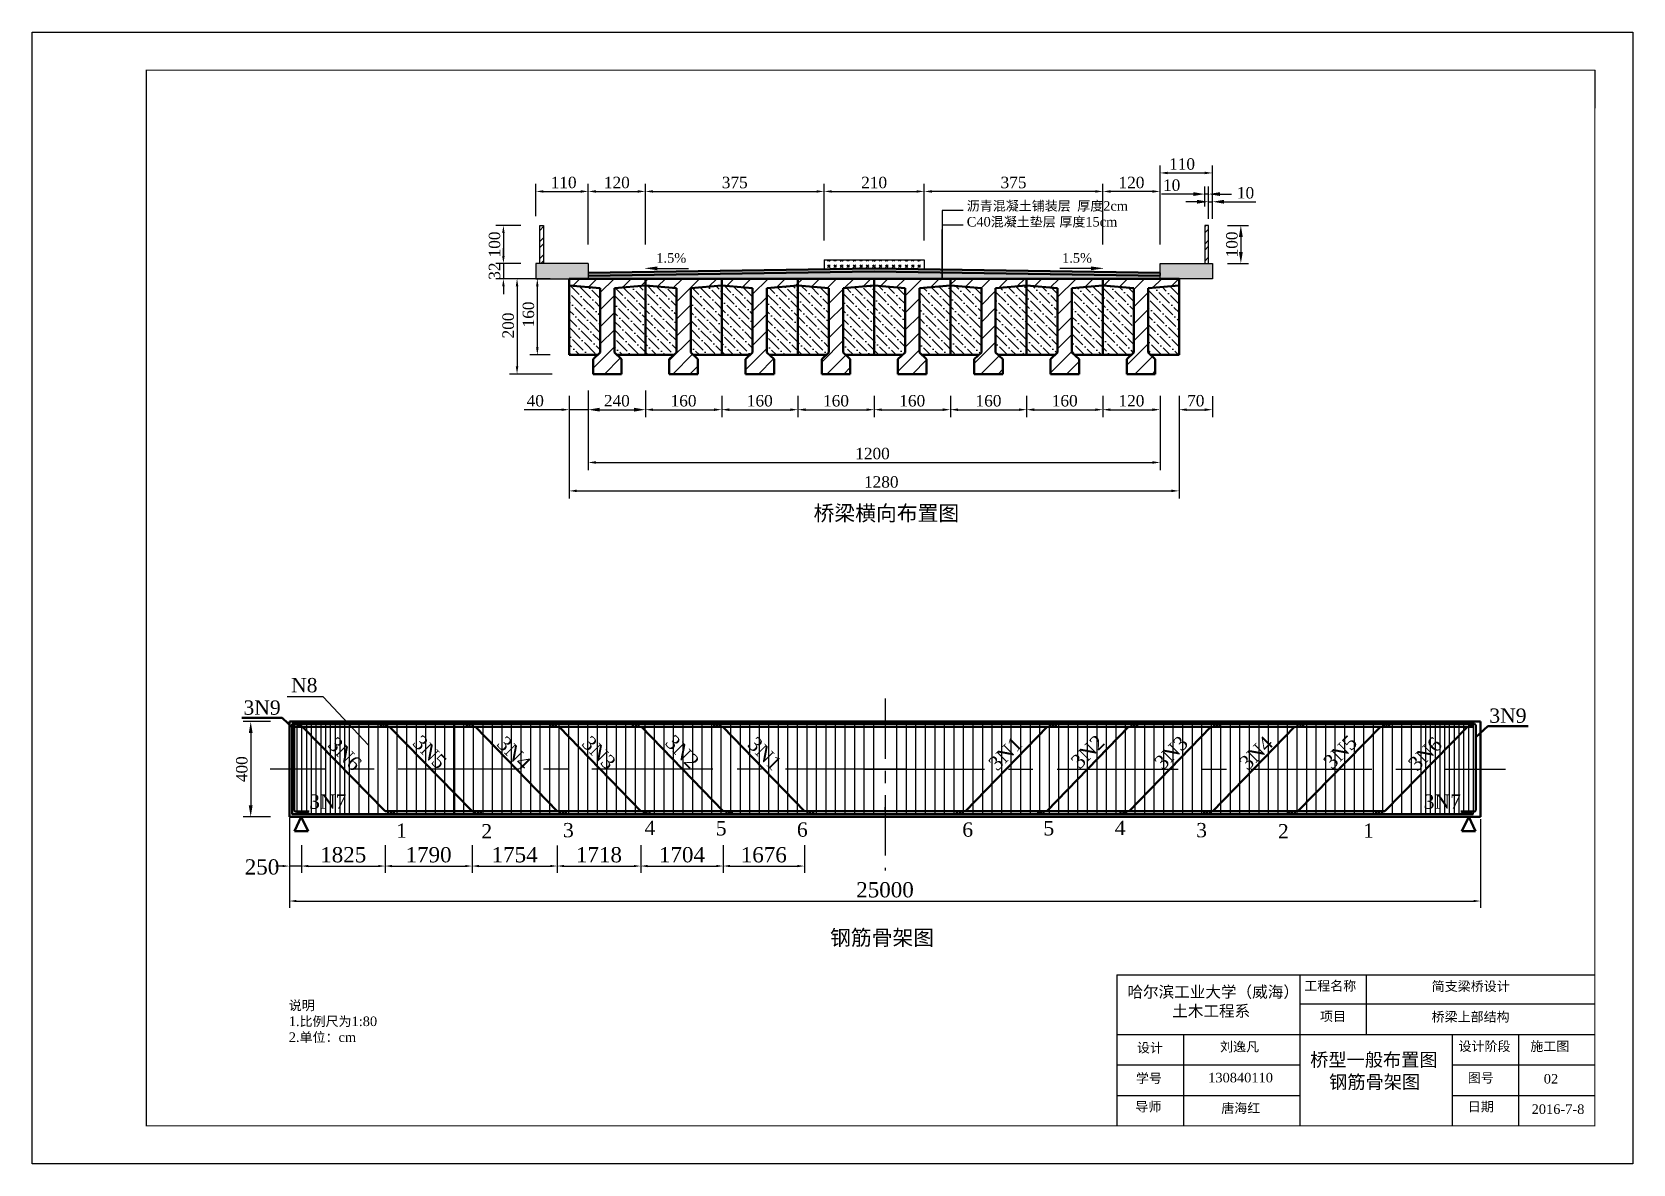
# Model space of a CAD drawing. Header units: millimetres. Extents: x -13981 to -5210, y -1943 to 2439.
# Drawn here: x -7248.7 to -6828.7, y 1072.5 to 1369.5 of the extents above; entities that cross this region are included whole.
import ezdxf

# ---------------------------------------------------------------- set-up
doc = ezdxf.new("R2010")
doc.units = ezdxf.units.MM
doc.linetypes.add('CENTER', pattern=[50.8, 31.75, -6.35, 6.35, -6.35])
doc.linetypes.add('CENTERX2', pattern=[101.6, 63.5, -12.7, 12.7, -12.7])
doc.layers.get('0').update_dxf_attribs({"lineweight": 50})
doc.layers.add('图层1', color=7, linetype='CENTER')
doc.layers.add('图框', color=7, linetype='Continuous')
doc.layers.add('图层3', color=7, linetype='Continuous', lineweight=50)
doc.layers.add('注释 cm', color=7, linetype='Continuous', lineweight=25)
doc.styles.get("Standard").update_dxf_attribs({"font": 'times.ttf'})
doc.dimstyles.new('CM', dxfattribs={"dimtxt": 3, "dimasz": 3, "dimexe": 2, "dimexo": 5, "dimgap": 0.8, "dimtad": 1, "dimdec": 1, "dimlfac": 16, "dimdsep": 46, "dimtxsty": 'Standard', "dimcen": 2.5, "dimadec": 0, "dimazin": 0, "dimtfac": 1, "dimtdec": 1, "dimtmove": 0, "dimatfit": 3, "dimfxl": 1, "dimarcsym": 0})
doc.dimstyles.new('CM 1-160', dxfattribs={"dimtxt": 3, "dimasz": 3, "dimexe": 2, "dimexo": 5, "dimgap": 0.8, "dimtad": 1, "dimdec": 1, "dimlfac": 16, "dimdsep": 46, "dimtxsty": 'Standard', "dimcen": 2.5, "dimadec": 0, "dimazin": 0, "dimtfac": 1, "dimtdec": 1, "dimtmove": 0, "dimatfit": 3, "dimfxl": 1, "dimarcsym": 0})
doc.dimstyles.new('STANDARD 1.80', dxfattribs={"dimscale": 10, "dimtxt": 0.4, "dimasz": 0.18, "dimexe": 0.18, "dimexo": 0.0625, "dimgap": 0.09, "dimtad": 1, "dimdec": 0, "dimlfac": 80, "dimzin": 0, "dimdsep": 46, "dimtxsty": 'Standard', "dimcen": 0.09, "dimadec": 0, "dimazin": 0, "dimtfac": 1, "dimtdec": 0, "dimtofl": 0, "dimtmove": 2, "dimatfit": 3, "dimfxl": 1, "dimtolj": 1, "dimtzin": 0, "dimarcsym": 0})
doc.dimstyles.new('副本 CM', dxfattribs={"dimtxt": 3, "dimasz": 2, "dimexe": 2, "dimexo": 5, "dimgap": 0.8, "dimtad": 1, "dimdec": 1, "dimlfac": 8, "dimdsep": 46, "dimtxsty": 'Standard', "dimcen": 2.5, "dimadec": 0, "dimazin": 0, "dimtfac": 1, "dimtdec": 1, "dimtmove": 0, "dimatfit": 3, "dimfxl": 1, "dimarcsym": 0})
doc.dimstyles.new('副本CM 1-200', dxfattribs={"dimtxt": 3, "dimasz": 3, "dimexe": 2, "dimexo": 5, "dimgap": 0.8, "dimtad": 1, "dimdec": 1, "dimlfac": 2, "dimdsep": 46, "dimtxsty": 'Standard', "dimcen": 2.5, "dimadec": 0, "dimazin": 0, "dimtfac": 1, "dimtdec": 1, "dimtmove": 0, "dimatfit": 3, "dimfxl": 1, "dimarcsym": 0})
pattern_1 = [(50, (-7158.7916, 1304.2319), (2.277308, -0.199239), [0.238125, -2.619375]), (355, (-7158.7916, 1304.2319), (-0.440543, 2.38821), [0.1905, -2.095507]), (100.4514, (-7158.6018, 1304.2153), (1.836766, 2.188972), [0.202375, -2.226128]), (46.1842, (-7158.7916, 1304.867), (3.388488, -0.52553), [0.35719, -3.92906]), (96.6356, (-7158.5092, 1304.823), (2.96755, 3.092827), [0.303563, -3.339195]), (351.1842, (-7158.7916, 1304.867), (2.96755, 3.092827), [0.28575, -3.143247]), (21, (-7158.4741, 1304.7081), (1.89518, -1.278315), [0.238125, -2.619375]), (326, (-7158.474, 1304.7081), (0.772525, 2.30235), [0.1905, -2.0955]), (71.4514, (-7158.3162, 1304.6016), (2.667705, 1.024035), [0.202375, -2.226124]), (37.5, (-7158.7916, 1304.2319), (0.0386075, 1.056938), [0, -2.0701, 0, -2.12725, 0, -2.1034375]), (7.5, (-7158.7916, 1304.2319), (0.835246, 1.252257), [0, -1.21285, 0, -2.022475, 0, -0.8016875]), (327.5, (-7159.4996, 1304.2319), (1.6948824, -0.0716093), [0, -0.79375, 0, -2.4765, 0, -3.286125]), (317.5, (-7159.8171, 1304.2319), (1.851615, 0.317831), [0, -1.031875, 0, -1.64465, 0, -2.333625])]

msp = doc.modelspace()

# ---------------------------------------------------------------- texts
at = {"char_height": 3.75}
for s, width, gutter_width, insert, attachment_point in [('N8', 1661.1262, 3000, (-7180.7393, 1200.0124), 1), ('3N9', 1661.1262, 3000, (-7193.2248, 1194.1348), 1), ('3N9', 1661.1262, 3000, (-6856.6338, 1192.0226), 3), ('3N7', 1661.1262, 3000, (-7176.0059, 1169.4615), 1), ('3N7', 1661.1262, 3000, (-6873.8527, 1169.4615), 3), ('3N7', 1661.1262, 3000, (-6873.8527, 1169.4615), 3), ('1', 484.334788, 1500, (-7153.1926, 1161.8442), 1), ('2', 496.753565, 1500, (-7130.8387, 1161.6891), 1), ('3', 581.544294, 1500, (-7109.4018, 1161.9861), 1), ('4', 627.274437, 1500, (-7088.0307, 1162.5879), 1), ('5', 611.48893, 1500, (-7069.3205, 1162.464), 1), ('6', 345.19526, 1500, (-7048.0378, 1162.1303), 1), ('6', 345.19526, 1500, (-7001.8207, 1162.1303), 3), ('5', 611.48893, 1500, (-6980.5381, 1162.464), 3), ('4', 627.274437, 1500, (-6961.8278, 1162.5879), 3), ('3', 581.544294, 1500, (-6940.4567, 1161.9861), 3), ('2', 496.753565, 1500, (-6919.0199, 1161.6891), 3), ('1', 484.334788, 1500, (-6896.6659, 1161.8442), 3)]:
    msp.add_mtext_dynamic_manual_height_columns(s, width=width, gutter_width=gutter_width, heights=[0], dxfattribs=dict(at, insert=insert, attachment_point=attachment_point))
for s, width, insert, attachment_point, rotation in [('3N6', 1825, (-7168.7286, 1184.8883), 1, 315), ('3N5', 1295.423377, (-7146.4703, 1185.3736), 1, 315), ('3N4', 1165.114366, (-7124.3738, 1185.131), 1, 315), ('3N3', 935.157593, (-7102.09, 1185.2077), 1, 315), ('3N2', 935.157593, (-7080.2212, 1185.4511), 1, 315), ('3N1', 935.157593, (-7058.6104, 1184.9658), 1, 315), ('3N2', 935.157593, (-6969.6373, 1185.4511), 3, 45), ('3N2', 935.157593, (-6969.6373, 1185.4511), 3, 45), ('3N3', 935.157593, (-6947.7685, 1185.2077), 3, 45), ('3N3', 935.157593, (-6947.7685, 1185.2077), 3, 45), ('3N4', 1165.114366, (-6925.4847, 1185.131), 3, 45), ('3N4', 1165.114366, (-6925.4847, 1185.131), 3, 45), ('3N5', 1295.423377, (-6903.3883, 1185.3736), 3, 45), ('3N5', 1295.423377, (-6903.3883, 1185.3736), 3, 45), ('3N6', 1825, (-6881.1299, 1184.8883), 3, 45), ('3N6', 1825, (-6881.1299, 1184.8883), 3, 45), ('3N1', 935.157593, (-6991.2481, 1184.9658), 3, 45), ('3N1', 935.157593, (-6991.2481, 1184.9658), 3, 45)]:
    msp.add_mtext_dynamic_manual_height_columns(s, width=width, gutter_width=3000, heights=[0], dxfattribs=dict(at, insert=insert, attachment_point=attachment_point, rotation=rotation))
at = {"layer": '注释 cm'}
for s, width, gutter_width, heights, insert, char_height, attachment_point in [('{\\fSimSun|b0|i0|c134|p2;沥青混凝土铺装层 厚度}2cm\\PC40{\\fSimSun|b0|i0|c134|p2;混凝土垫层} {\\fSimSun|b0|i0|c134|p2;厚度}15cm', 4182.164521, 12.5, [0], (-7003.4771, 1325.1454), 2.5, 1), ('1.5%', 5.378483, 1000, [0], (-7077.0679, 1311.4933), 2.5, 3), ('1.5%', 5.378483, 1000, [0], (-6978.4851, 1311.4933), 2.5, 1), ('{\\fSimSun|b0|i0|c134|p2;桥梁横向布置图}', 43.481478, 12.5, [0], (-7043.6689, 1245.2785), 4, 1), ('\\pi2.6785;{\\fSimSun|b0|i0|c134|p2;钢筋骨架图}', 33.290058, 12.5, [0], (-7042.0094, 1133.9112), 4, 1), ('\\pi0.8556;{\\fSimSun|b0|i0|c134|p2;哈尔滨工业大学（威海）\\P\\pi12.613;土木工程系}', 46.091087, 40, [0], (-6962.1969, 1119.1687), 3, 1), ('{\\fSimSun|b0|i0|c134|p2;工程名称}', 14.304433, 40, [0], (-6914.9505, 1120.4977), 2.5, 1), ('{\\fSimSun|b0|i0|c134|p2;简支梁桥设计}', 57.898008, 40, [0], (-6881.4982, 1120.3992), 2.5, 1), ('{\\fSimSun|b0|i0|c134|p2;说明\\P}1.{\\fSimSun|b0|i0|c134|p2;比例尺为}1:80\\P2.{\\fSimSun|b0|i0|c134|p2;单位：}cm', 54.89699, 12.5, [28.5769], (-7181.3469, 1115.3642), 2.5, 1), ('{\\fSimSun|b0|i0|c134|p2;项目}', 7.702726, 12.5, [0], (-6910.8201, 1112.4953), 2.5, 1), ('{\\fSimSun|b0|i0|c134|p2;桥梁上部结构}', 28.519682, 12.5, [0], (-6881.5296, 1112.3828), 2.5, 1), ('{\\fSimSun|b0|i0|c134|p2;设计}', 13.91897, 12.5, [0], (-6958.8297, 1104.2682), 2.5, 1), ('{\\fSimSun|b0|i0|c134|p2;刘逸凡}', 18.108175, 12.5, [0], (-6937.0365, 1104.5276), 2.5, 1), ('{\\fSimSun|b0|i0|c134|p2;设计阶段}', 15.775389, 12.5, [0], (-6874.4796, 1104.66), 2.5, 1), ('{\\fSimSun|b0|i0|c134|p2;施工图}', 14.235646, 12.5, [0], (-6855.6343, 1104.66), 2.5, 1), ('\\pi1.2872;{\\fSimSun|b0|i0|c134|p2;桥型一般布置图\\P\\pi6.2732;钢筋骨架图}', 36.987726, 12.5, [0], (-6914.679, 1101.611), 3.5, 1), ('{\\fSimSun|b0|i0|c134|p2;学号}', 8.243271, 12.5, [0], (-6959.0837, 1096.2328), 2.5, 1), ('130840110', 12.567609, 12.5, [0], (-6940.1446, 1096.4249), 2.5, 1), ('{\\fSimSun|b0|i0|c134|p2;图号}', 8.270233, 12.5, [0], (-6872.0452, 1096.3704), 2.5, 1), ('02', 10.547596, 12.5, [0], (-6852.1006, 1096.1154), 2.5, 1), ('{\\fSimSun|b0|i0|c134|p2;导师}', 7.837865, 12.5, [0], (-6959.2529, 1088.7895), 2.5, 1), ('{\\fSimSun|b0|i0|c134|p2;唐海红}', 15.100447, 12.5, [0], (-6936.7037, 1088.4066), 2.5, 1), ('{\\fSimSun|b0|i0|c134|p2;日期}', 7.863503, 12.5, [0], (-6872.0392, 1088.8081), 2.5, 1), ('{\\fTimes New Roman|b0|i0|c0|p18;2016-7-8}', 13.827103, 12.5, [0], (-6855.2915, 1088.1436), 2.5, 1)]:
    msp.add_mtext_dynamic_manual_height_columns(s, width=width, gutter_width=gutter_width, heights=heights, dxfattribs=dict(at, insert=insert, char_height=char_height, attachment_point=attachment_point))

# ---------------------------------------------------------------- blocks, each defined once
blk = doc.blocks.new('*D50')
at = {"layer": '注释 cm', "color": 0, "lineweight": -2, "transparency": 16777216}
for p, q in [((-7116.53, 1321.16), (-7116.53, 1329.68)), ((-7114.53, 1327.68), (-7104.78, 1327.68)), ((-7102.78, 1321.38), (-7102.78, 1329.68))]:
    blk.add_line(p, q, dxfattribs=at)
at = {"layer": '注释 cm', "color": 0, "transparency": 16777216}
for points in [[(-7114.53, 1328.01), (-7114.53, 1327.35), (-7116.53, 1327.68)], [(-7104.78, 1328.01), (-7104.78, 1327.35), (-7102.78, 1327.68)]]:
    blk.add_solid(points, dxfattribs=at)
at = {"layer": '注释 cm', "color": 0, "transparency": 16777216, "insert": (-7109.24, 1330.01), "char_height": 3, "attachment_point": 5}
blk.add_mtext('110', dxfattribs=at)
blk = doc.blocks.new('*D51')
at = {"layer": '注释 cm', "color": 0, "lineweight": -2, "transparency": 16777216}
for p, q in [((-7125.04, 1310.77), (-7125.04, 1312.77)), ((-7121.53, 1308.77), (-7127.04, 1308.77)), ((-7125.04, 1308.77), (-7125.04, 1304.77)), ((-7121.53, 1304.77), (-7127.04, 1304.77)), ((-7125.04, 1302.77), (-7125.04, 1300.77))]:
    blk.add_line(p, q, dxfattribs=at)
at = {"layer": '注释 cm', "color": 0, "transparency": 16777216}
for points in [[(-7125.37, 1310.77), (-7124.7, 1310.77), (-7125.04, 1308.77)], [(-7125.37, 1302.77), (-7124.7, 1302.77), (-7125.04, 1304.77)]]:
    blk.add_solid(points, dxfattribs=at)
at = {"layer": '注释 cm', "color": 0, "transparency": 16777216, "insert": (-7127.36, 1306.77), "char_height": 3, "attachment_point": 5, "rotation": 90}
blk.add_mtext('32', dxfattribs=at)
blk = doc.blocks.new('*D52')
at = {"layer": '注释 cm', "color": 0, "lineweight": -2, "transparency": 16777216}
for p, q in [((-7112.78, 1304.77), (-7118.14, 1304.77)), ((-7116.14, 1302.77), (-7116.14, 1286.77)), ((-7112.78, 1284.77), (-7118.14, 1284.77))]:
    blk.add_line(p, q, dxfattribs=at)
at = {"layer": '注释 cm', "color": 0, "transparency": 16777216}
for points in [[(-7116.48, 1302.77), (-7115.81, 1302.77), (-7116.14, 1304.77)], [(-7116.48, 1286.77), (-7115.81, 1286.77), (-7116.14, 1284.77)]]:
    blk.add_solid(points, dxfattribs=at)
at = {"layer": '注释 cm', "color": 0, "transparency": 16777216, "insert": (-7118.47, 1295.4), "char_height": 3, "attachment_point": 5, "rotation": 90}
blk.add_mtext('160', dxfattribs=at)
blk = doc.blocks.new('*D53')
at = {"layer": '注释 cm', "color": 0, "lineweight": -2, "transparency": 16777216}
for p, q in [((-7112.78, 1304.77), (-7123.46, 1304.77)), ((-7121.46, 1302.77), (-7121.46, 1281.77)), ((-7112.27, 1279.77), (-7123.46, 1279.77))]:
    blk.add_line(p, q, dxfattribs=at)
at = {"layer": '注释 cm', "color": 0, "transparency": 16777216}
for points in [[(-7121.79, 1302.77), (-7121.12, 1302.77), (-7121.46, 1304.77)], [(-7121.79, 1281.77), (-7121.12, 1281.77), (-7121.46, 1279.77)]]:
    blk.add_solid(points, dxfattribs=at)
at = {"layer": '注释 cm', "color": 0, "transparency": 16777216, "insert": (-7123.78, 1292.51), "char_height": 3, "attachment_point": 5, "rotation": 90}
blk.add_mtext('200', dxfattribs=at)
blk = doc.blocks.new('*D38')
at = {"layer": '注释 cm', "color": 0, "lineweight": -2, "transparency": 16777216}
for p, q in [((-7102.78, 1274), (-7102.78, 1254.57)), ((-6952.78, 1274), (-6952.78, 1254.57)), ((-7100.78, 1256.57), (-6954.78, 1256.57))]:
    blk.add_line(p, q, dxfattribs=at)
at = {"layer": '注释 cm', "color": 0, "transparency": 16777216}
for points in [[(-7100.78, 1256.9), (-7100.78, 1256.23), (-7102.78, 1256.57)], [(-6954.78, 1256.9), (-6954.78, 1256.23), (-6952.78, 1256.57)]]:
    blk.add_solid(points, dxfattribs=at)
at = {"layer": '注释 cm', "color": 0, "transparency": 16777216, "insert": (-7028.21, 1258.89), "char_height": 3, "attachment_point": 5}
blk.add_mtext('1200', dxfattribs=at)
blk = doc.blocks.new('*D39')
at = {"layer": '注释 cm', "color": 0, "lineweight": -2, "transparency": 16777216}
for p, q in [((-7107.78, 1274.09), (-7107.78, 1247.11)), ((-6947.78, 1274.09), (-6947.78, 1247.11)), ((-7105.78, 1249.11), (-6949.78, 1249.11))]:
    blk.add_line(p, q, dxfattribs=at)
at = {"layer": '注释 cm', "color": 0, "transparency": 16777216}
for points in [[(-7105.78, 1249.45), (-7105.78, 1248.78), (-7107.78, 1249.11)], [(-6949.78, 1249.45), (-6949.78, 1248.78), (-6947.78, 1249.11)]]:
    blk.add_solid(points, dxfattribs=at)
at = {"layer": '注释 cm', "color": 0, "transparency": 16777216, "insert": (-7025.91, 1251.44), "char_height": 3, "attachment_point": 5}
blk.add_mtext('1280', dxfattribs=at)
blk = doc.blocks.new('*D40')
at = {"layer": '注释 cm', "color": 0, "lineweight": -2, "transparency": 16777216}
for p, q in [((-7107.78, 1274.09), (-7107.78, 1268.42)), ((-7102.78, 1274.09), (-7102.78, 1268.42)), ((-7109.78, 1270.42), (-7119.58, 1270.42)), ((-7102.78, 1270.42), (-7107.78, 1270.42)), ((-7100.78, 1270.42), (-7098.78, 1270.42))]:
    blk.add_line(p, q, dxfattribs=at)
at = {"layer": '注释 cm', "color": 0, "transparency": 16777216}
for points in [[(-7109.78, 1270.75), (-7109.78, 1270.08), (-7107.78, 1270.42)], [(-7100.78, 1270.75), (-7100.78, 1270.08), (-7102.78, 1270.42)]]:
    blk.add_solid(points, dxfattribs=at)
at = {"layer": '注释 cm', "color": 0, "transparency": 16777216, "insert": (-7116.68, 1272.74), "char_height": 3, "attachment_point": 5}
blk.add_mtext('40', dxfattribs=at)
blk = doc.blocks.new('*D41')
at = {"layer": '注释 cm', "color": 0, "lineweight": -2, "transparency": 16777216}
for p, q in [((-7087.78, 1274.09), (-7087.78, 1268.42)), ((-7067.78, 1274.09), (-7067.78, 1268.42)), ((-7085.78, 1270.42), (-7069.78, 1270.42))]:
    blk.add_line(p, q, dxfattribs=at)
at = {"layer": '注释 cm', "color": 0, "transparency": 16777216}
for points in [[(-7085.78, 1270.75), (-7085.78, 1270.08), (-7087.78, 1270.42)], [(-7069.78, 1270.75), (-7069.78, 1270.08), (-7067.78, 1270.42)]]:
    blk.add_solid(points, dxfattribs=at)
at = {"layer": '注释 cm', "color": 0, "transparency": 16777216, "insert": (-7077.78, 1272.74), "char_height": 3, "attachment_point": 5}
blk.add_mtext('160', dxfattribs=at)
blk = doc.blocks.new('*D42')
at = {"layer": '注释 cm', "color": 0, "lineweight": -2, "transparency": 16777216}
for p, q in [((-7102.78, 1275.42), (-7102.78, 1272.42)), ((-7087.78, 1275.42), (-7087.78, 1272.42)), ((-7099.78, 1270.42), (-7090.78, 1270.42))]:
    blk.add_line(p, q, dxfattribs=at)
at = {"layer": '注释 cm', "color": 0, "transparency": 16777216}
for points in [[(-7099.78, 1270.92), (-7099.78, 1269.92), (-7102.78, 1270.42)], [(-7090.78, 1270.92), (-7090.78, 1269.92), (-7087.78, 1270.42)]]:
    blk.add_solid(points, dxfattribs=at)
at = {"layer": '注释 cm', "color": 0, "transparency": 16777216, "insert": (-7095.28, 1272.74), "char_height": 3, "attachment_point": 5}
blk.add_mtext('240', dxfattribs=at)
blk = doc.blocks.new('*D43')
at = {"layer": '注释 cm', "color": 0, "lineweight": -2, "transparency": 16777216}
for p, q in [((-7067.78, 1270.85), (-7067.78, 1268.42)), ((-7065.78, 1270.42), (-7049.78, 1270.42)), ((-7047.78, 1270.85), (-7047.78, 1268.42))]:
    blk.add_line(p, q, dxfattribs=at)
at = {"layer": '注释 cm', "color": 0, "transparency": 16777216}
for points in [[(-7065.78, 1270.75), (-7065.78, 1270.08), (-7067.78, 1270.42)], [(-7049.78, 1270.75), (-7049.78, 1270.08), (-7047.78, 1270.42)]]:
    blk.add_solid(points, dxfattribs=at)
at = {"layer": '注释 cm', "color": 0, "transparency": 16777216, "insert": (-7057.78, 1272.74), "char_height": 3, "attachment_point": 5}
blk.add_mtext('160', dxfattribs=at)
blk = doc.blocks.new('*D44')
at = {"layer": '注释 cm', "color": 0, "lineweight": -2, "transparency": 16777216}
for p, q in [((-7047.78, 1274.09), (-7047.78, 1268.42)), ((-7027.78, 1274.09), (-7027.78, 1268.42)), ((-7045.78, 1270.42), (-7029.78, 1270.42))]:
    blk.add_line(p, q, dxfattribs=at)
at = {"layer": '注释 cm', "color": 0, "transparency": 16777216}
for points in [[(-7045.78, 1270.75), (-7045.78, 1270.08), (-7047.78, 1270.42)], [(-7029.78, 1270.75), (-7029.78, 1270.08), (-7027.78, 1270.42)]]:
    blk.add_solid(points, dxfattribs=at)
at = {"layer": '注释 cm', "color": 0, "transparency": 16777216, "insert": (-7037.78, 1272.74), "char_height": 3, "attachment_point": 5}
blk.add_mtext('160', dxfattribs=at)
blk = doc.blocks.new('*D45')
at = {"layer": '注释 cm', "color": 0, "lineweight": -2, "transparency": 16777216}
for p, q in [((-7027.78, 1270.85), (-7027.78, 1268.42)), ((-7025.78, 1270.42), (-7009.78, 1270.42)), ((-7007.78, 1270.85), (-7007.78, 1268.42))]:
    blk.add_line(p, q, dxfattribs=at)
at = {"layer": '注释 cm', "color": 0, "transparency": 16777216}
for points in [[(-7025.78, 1270.75), (-7025.78, 1270.08), (-7027.78, 1270.42)], [(-7009.78, 1270.75), (-7009.78, 1270.08), (-7007.78, 1270.42)]]:
    blk.add_solid(points, dxfattribs=at)
at = {"layer": '注释 cm', "color": 0, "transparency": 16777216, "insert": (-7017.78, 1272.74), "char_height": 3, "attachment_point": 5}
blk.add_mtext('160', dxfattribs=at)
blk = doc.blocks.new('*D46')
at = {"layer": '注释 cm', "color": 0, "lineweight": -2, "transparency": 16777216}
for p, q in [((-7007.78, 1274.09), (-7007.78, 1268.42)), ((-6987.78, 1274.09), (-6987.78, 1268.42)), ((-7005.78, 1270.42), (-6989.78, 1270.42))]:
    blk.add_line(p, q, dxfattribs=at)
at = {"layer": '注释 cm', "color": 0, "transparency": 16777216}
for points in [[(-7005.78, 1270.75), (-7005.78, 1270.08), (-7007.78, 1270.42)], [(-6989.78, 1270.75), (-6989.78, 1270.08), (-6987.78, 1270.42)]]:
    blk.add_solid(points, dxfattribs=at)
at = {"layer": '注释 cm', "color": 0, "transparency": 16777216, "insert": (-6997.78, 1272.74), "char_height": 3, "attachment_point": 5}
blk.add_mtext('160', dxfattribs=at)
blk = doc.blocks.new('*D47')
at = {"layer": '注释 cm', "color": 0, "lineweight": -2, "transparency": 16777216}
for p, q in [((-6987.78, 1270.85), (-6987.78, 1268.42)), ((-6985.78, 1270.42), (-6969.78, 1270.42)), ((-6967.78, 1270.85), (-6967.78, 1268.42))]:
    blk.add_line(p, q, dxfattribs=at)
at = {"layer": '注释 cm', "color": 0, "transparency": 16777216}
for points in [[(-6985.78, 1270.75), (-6985.78, 1270.08), (-6987.78, 1270.42)], [(-6969.78, 1270.75), (-6969.78, 1270.08), (-6967.78, 1270.42)]]:
    blk.add_solid(points, dxfattribs=at)
at = {"layer": '注释 cm', "color": 0, "transparency": 16777216, "insert": (-6977.78, 1272.74), "char_height": 3, "attachment_point": 5}
blk.add_mtext('160', dxfattribs=at)
blk = doc.blocks.new('*D48')
at = {"layer": '注释 cm', "color": 0, "lineweight": -2, "transparency": 16777216}
for p, q in [((-6967.78, 1274.09), (-6967.78, 1268.42)), ((-6952.78, 1274.09), (-6952.78, 1268.42)), ((-6965.78, 1270.42), (-6954.78, 1270.42))]:
    blk.add_line(p, q, dxfattribs=at)
at = {"layer": '注释 cm', "color": 0, "transparency": 16777216}
for points in [[(-6965.78, 1270.75), (-6965.78, 1270.08), (-6967.78, 1270.42)], [(-6954.78, 1270.75), (-6954.78, 1270.08), (-6952.78, 1270.42)]]:
    blk.add_solid(points, dxfattribs=at)
at = {"layer": '注释 cm', "color": 0, "transparency": 16777216, "insert": (-6960.28, 1272.74), "char_height": 3, "attachment_point": 5}
blk.add_mtext('120', dxfattribs=at)
blk = doc.blocks.new('*D49')
at = {"layer": '注释 cm', "color": 0, "lineweight": -2, "transparency": 16777216}
for p, q in [((-6939.03, 1273.94), (-6939.03, 1268.42)), ((-6947.78, 1269.62), (-6947.78, 1268.42)), ((-6945.78, 1270.42), (-6941.03, 1270.42))]:
    blk.add_line(p, q, dxfattribs=at)
at = {"layer": '注释 cm', "color": 0, "transparency": 16777216}
for points in [[(-6945.78, 1270.75), (-6945.78, 1270.08), (-6947.78, 1270.42)], [(-6941.03, 1270.75), (-6941.03, 1270.08), (-6939.03, 1270.42)]]:
    blk.add_solid(points, dxfattribs=at)
at = {"layer": '注释 cm', "color": 0, "transparency": 16777216, "insert": (-6943.4, 1272.75), "char_height": 3, "attachment_point": 5}
blk.add_mtext('70', dxfattribs=at)
blk = doc.blocks.new('*D54')
at = {"layer": '注释 cm', "color": 0, "lineweight": -2, "transparency": 16777216}
for p, q in [((-6952.78, 1320.78), (-6952.78, 1334.53)), ((-6950.78, 1332.53), (-6941.03, 1332.53)), ((-6939.03, 1320.51), (-6939.03, 1334.53))]:
    blk.add_line(p, q, dxfattribs=at)
at = {"layer": '注释 cm', "color": 0, "transparency": 16777216}
for points in [[(-6950.78, 1332.86), (-6950.78, 1332.2), (-6952.78, 1332.53)], [(-6941.03, 1332.86), (-6941.03, 1332.2), (-6939.03, 1332.53)]]:
    blk.add_solid(points, dxfattribs=at)
at = {"layer": '注释 cm', "color": 0, "transparency": 16777216, "insert": (-6947, 1334.86), "char_height": 3, "attachment_point": 5}
blk.add_mtext('110', dxfattribs=at)
blk = doc.blocks.new('*D66')
at = {"layer": '注释 cm', "color": 0, "lineweight": -2, "transparency": 16777216}
for p, q in [((-7181.18, 1163.4), (-7181.18, 1139.7)), ((-6868.68, 1162.97), (-6868.68, 1139.7)), ((-7179.38, 1141.5), (-6870.48, 1141.5))]:
    blk.add_line(p, q, dxfattribs=at)
at = {"layer": '注释 cm', "color": 0, "transparency": 16777216}
for points in [[(-7179.38, 1141.8), (-7179.38, 1141.2), (-7181.18, 1141.5)], [(-6870.48, 1141.8), (-6870.48, 1141.2), (-6868.68, 1141.5)]]:
    blk.add_solid(points, dxfattribs=at)
at = {"layer": '注释 cm', "color": 0, "transparency": 16777216, "insert": (-7024.93, 1144.43), "char_height": 4, "attachment_point": 5}
blk.add_mtext('\\A1;25000', dxfattribs=at)
blk = doc.blocks.new('*D67')
at = {"layer": '注释 cm', "color": 0, "lineweight": -2, "transparency": 16777216}
for p, q in [((-7178.05, 1156.17), (-7178.05, 1148.88)), ((-7156.07, 1156.17), (-7156.07, 1148.88)), ((-7176.25, 1150.68), (-7157.87, 1150.68))]:
    blk.add_line(p, q, dxfattribs=at)
at = {"layer": '注释 cm', "color": 0, "transparency": 16777216}
for points in [[(-7176.25, 1150.98), (-7176.25, 1150.38), (-7178.05, 1150.68)], [(-7157.87, 1150.98), (-7157.87, 1150.38), (-7156.07, 1150.68)]]:
    blk.add_solid(points, dxfattribs=at)
at = {"layer": '注释 cm', "color": 0, "transparency": 16777216, "insert": (-7167.06, 1153.62), "char_height": 4, "attachment_point": 5}
blk.add_mtext('\\A1;1825', dxfattribs=at)
blk = doc.blocks.new('*D68')
at = {"layer": '注释 cm', "color": 0, "lineweight": -2, "transparency": 16777216}
for p, q in [((-7156.07, 1156.17), (-7156.07, 1148.88)), ((-7133.26, 1156.17), (-7133.26, 1148.88)), ((-7154.27, 1150.68), (-7135.06, 1150.68))]:
    blk.add_line(p, q, dxfattribs=at)
at = {"layer": '注释 cm', "color": 0, "transparency": 16777216}
for points in [[(-7154.27, 1150.98), (-7154.27, 1150.38), (-7156.07, 1150.68)], [(-7135.06, 1150.98), (-7135.06, 1150.38), (-7133.26, 1150.68)]]:
    blk.add_solid(points, dxfattribs=at)
at = {"layer": '注释 cm', "color": 0, "transparency": 16777216, "insert": (-7144.67, 1153.62), "char_height": 4, "attachment_point": 5}
blk.add_mtext('\\A1;1790', dxfattribs=at)
blk = doc.blocks.new('*D69')
at = {"layer": '注释 cm', "color": 0, "lineweight": -2, "transparency": 16777216}
for p, q in [((-7133.26, 1156.17), (-7133.26, 1148.88)), ((-7110.94, 1156.05), (-7110.94, 1148.88)), ((-7131.46, 1150.68), (-7112.74, 1150.68))]:
    blk.add_line(p, q, dxfattribs=at)
at = {"layer": '注释 cm', "color": 0, "transparency": 16777216}
for points in [[(-7131.46, 1150.98), (-7131.46, 1150.38), (-7133.26, 1150.68)], [(-7112.74, 1150.98), (-7112.74, 1150.38), (-7110.94, 1150.68)]]:
    blk.add_solid(points, dxfattribs=at)
at = {"layer": '注释 cm', "color": 0, "transparency": 16777216, "insert": (-7122.1, 1153.62), "char_height": 4, "attachment_point": 5}
blk.add_mtext('\\A1;1754', dxfattribs=at)
blk = doc.blocks.new('*D70')
at = {"layer": '注释 cm', "color": 0, "lineweight": -2, "transparency": 16777216}
for p, q in [((-7110.94, 1156.05), (-7110.94, 1148.88)), ((-7089.02, 1156.17), (-7089.02, 1148.88)), ((-7109.14, 1150.68), (-7090.82, 1150.68))]:
    blk.add_line(p, q, dxfattribs=at)
at = {"layer": '注释 cm', "color": 0, "transparency": 16777216}
for points in [[(-7109.14, 1150.98), (-7109.14, 1150.38), (-7110.94, 1150.68)], [(-7090.82, 1150.98), (-7090.82, 1150.38), (-7089.02, 1150.68)]]:
    blk.add_solid(points, dxfattribs=at)
at = {"layer": '注释 cm', "color": 0, "transparency": 16777216, "insert": (-7099.98, 1153.62), "char_height": 4, "attachment_point": 5}
blk.add_mtext('\\A1;1718', dxfattribs=at)
blk = doc.blocks.new('*D71')
at = {"layer": '注释 cm', "color": 0, "lineweight": -2, "transparency": 16777216}
for p, q in [((-7089.02, 1156.17), (-7089.02, 1148.88)), ((-7067.38, 1156.17), (-7067.38, 1148.88)), ((-7087.22, 1150.68), (-7069.18, 1150.68))]:
    blk.add_line(p, q, dxfattribs=at)
at = {"layer": '注释 cm', "color": 0, "transparency": 16777216}
for points in [[(-7087.22, 1150.98), (-7087.22, 1150.38), (-7089.02, 1150.68)], [(-7069.18, 1150.98), (-7069.18, 1150.38), (-7067.38, 1150.68)]]:
    blk.add_solid(points, dxfattribs=at)
at = {"layer": '注释 cm', "color": 0, "transparency": 16777216, "insert": (-7078.2, 1153.62), "char_height": 4, "attachment_point": 5}
blk.add_mtext('\\A1;1704', dxfattribs=at)
blk = doc.blocks.new('*D72')
at = {"layer": '注释 cm', "color": 0, "lineweight": -2, "transparency": 16777216}
for p, q in [((-7067.38, 1156.17), (-7067.38, 1148.88)), ((-7046.09, 1156.17), (-7046.09, 1148.88)), ((-7065.58, 1150.68), (-7047.89, 1150.68))]:
    blk.add_line(p, q, dxfattribs=at)
at = {"layer": '注释 cm', "color": 0, "transparency": 16777216}
for points in [[(-7065.58, 1150.98), (-7065.58, 1150.38), (-7067.38, 1150.68)], [(-7047.89, 1150.98), (-7047.89, 1150.38), (-7046.09, 1150.68)]]:
    blk.add_solid(points, dxfattribs=at)
at = {"layer": '注释 cm', "color": 0, "transparency": 16777216, "insert": (-7056.73, 1153.62), "char_height": 4, "attachment_point": 5}
blk.add_mtext('\\A1;1676', dxfattribs=at)
blk = doc.blocks.new('*D73')
at = {"layer": '注释 cm', "color": 0, "lineweight": -2, "transparency": 16777216}
for p, q in [((-7181.18, 1155.3), (-7181.18, 1148.88)), ((-7178.05, 1155.3), (-7178.05, 1148.88)), ((-7182.98, 1150.68), (-7184.78, 1150.68)), ((-7176.25, 1150.68), (-7174.45, 1150.68))]:
    blk.add_line(p, q, dxfattribs=at)
at = {"layer": '注释 cm', "color": 0, "transparency": 16777216}
for points in [[(-7182.98, 1150.98), (-7182.98, 1150.38), (-7181.18, 1150.68)], [(-7176.25, 1150.98), (-7176.25, 1150.38), (-7178.05, 1150.68)]]:
    blk.add_solid(points, dxfattribs=at)
at = {"layer": '注释 cm', "color": 0, "transparency": 16777216, "insert": (-7188.36, 1150.42), "char_height": 4, "attachment_point": 5}
blk.add_mtext('\\A1;250', dxfattribs=at)
blk = doc.blocks.new('*D124')
at = {"layer": '注释 cm', "color": 0, "lineweight": -2, "transparency": 16777216}
for p, q in [((-7186.18, 1188.59), (-7193.33, 1188.59)), ((-7191.33, 1185.59), (-7191.33, 1166.59)), ((-7186.18, 1163.59), (-7193.33, 1163.59))]:
    blk.add_line(p, q, dxfattribs=at)
at = {"layer": '注释 cm', "color": 0, "transparency": 16777216}
for points in [[(-7191.83, 1185.59), (-7190.83, 1185.59), (-7191.33, 1188.59)], [(-7191.83, 1166.59), (-7190.83, 1166.59), (-7191.33, 1163.59)]]:
    blk.add_solid(points, dxfattribs=at)
at = {"layer": '注释 cm', "color": 0, "transparency": 16777216, "insert": (-7193.66, 1176.09), "char_height": 3, "attachment_point": 5, "rotation": 90}
blk.add_mtext('400', dxfattribs=at)
blk = doc.blocks.new('*D161')
at = {"layer": '注释 cm', "color": 0, "lineweight": -2, "transparency": 16777216}
for p, q in [((-6935.05, 1318.77), (-6929.58, 1318.77)), ((-6931.58, 1315.77), (-6931.58, 1311.77)), ((-6935.05, 1308.77), (-6929.58, 1308.77))]:
    blk.add_line(p, q, dxfattribs=at)
at = {"layer": '注释 cm', "color": 0, "transparency": 16777216}
for points in [[(-6932.08, 1315.77), (-6931.08, 1315.77), (-6931.58, 1318.77)], [(-6932.08, 1311.77), (-6931.08, 1311.77), (-6931.58, 1308.77)]]:
    blk.add_solid(points, dxfattribs=at)
at = {"layer": '注释 cm', "color": 0, "transparency": 16777216, "insert": (-6933.91, 1313.77), "char_height": 3, "attachment_point": 5, "rotation": 90}
blk.add_mtext('100', dxfattribs=at)
blk = doc.blocks.new('*D162')
at = {"layer": '注释 cm', "color": 0, "lineweight": -2, "transparency": 16777216}
for p, q in [((-7120.5, 1318.77), (-7127.04, 1318.77)), ((-7125.04, 1316.77), (-7125.04, 1310.77)), ((-7120.5, 1308.77), (-7127.04, 1308.77))]:
    blk.add_line(p, q, dxfattribs=at)
at = {"layer": '注释 cm', "color": 0, "transparency": 16777216}
for points in [[(-7125.37, 1316.77), (-7124.7, 1316.77), (-7125.04, 1318.77)], [(-7125.37, 1310.77), (-7124.7, 1310.77), (-7125.04, 1308.77)]]:
    blk.add_solid(points, dxfattribs=at)
at = {"layer": '注释 cm', "color": 0, "transparency": 16777216, "insert": (-7127.36, 1313.77), "char_height": 3, "attachment_point": 5, "rotation": 90}
blk.add_mtext('100', dxfattribs=at)
blk = doc.blocks.new('*D163')
at = {"layer": '注释 cm', "color": 0, "lineweight": -2, "transparency": 16777216}
for p, q in [((-6943.05, 1324.98), (-6946.05, 1324.98)), ((-6940.05, 1320.51), (-6940.05, 1326.98)), ((-6940.05, 1324.98), (-6939.03, 1324.98)), ((-6939.03, 1320.54), (-6939.03, 1326.98)), ((-6936.03, 1324.98), (-6927.67, 1324.98))]:
    blk.add_line(p, q, dxfattribs=at)
at = {"layer": '注释 cm', "color": 0, "transparency": 16777216}
for points in [[(-6943.05, 1325.48), (-6943.05, 1324.48), (-6940.05, 1324.98)], [(-6936.03, 1325.48), (-6936.03, 1324.48), (-6939.03, 1324.98)]]:
    blk.add_solid(points, dxfattribs=at)
at = {"layer": '注释 cm', "color": 0, "transparency": 16777216, "insert": (-6930.35, 1327.31), "char_height": 3, "attachment_point": 5}
blk.add_mtext('10', dxfattribs=at)
blk = doc.blocks.new('*D200')
at = {"layer": '注释 cm', "color": 0, "lineweight": -2, "transparency": 16777216}
for p, q in [((-6941.05, 1323.77), (-6941.05, 1328.99)), ((-6940.05, 1323.77), (-6940.05, 1328.99)), ((-6944.05, 1326.99), (-6952.4, 1326.99)), ((-6940.05, 1326.99), (-6941.05, 1326.99)), ((-6937.05, 1326.99), (-6934.05, 1326.99))]:
    blk.add_line(p, q, dxfattribs=at)
at = {"layer": '注释 cm', "color": 0, "transparency": 16777216}
for points in [[(-6944.05, 1327.49), (-6944.05, 1326.49), (-6941.05, 1326.99)], [(-6937.05, 1327.49), (-6937.05, 1326.49), (-6940.05, 1326.99)]]:
    blk.add_solid(points, dxfattribs=at)
at = {"layer": '注释 cm', "color": 0, "transparency": 16777216, "insert": (-6949.73, 1329.31), "char_height": 3, "attachment_point": 5}
blk.add_mtext('10', dxfattribs=at)
blk = doc.blocks.new('*D201')
at = {"layer": '注释 cm', "color": 0, "lineweight": -2, "transparency": 16777216}
for p, q in [((-7102.78, 1313.77), (-7102.78, 1329.68)), ((-7100.78, 1327.68), (-7089.78, 1327.68)), ((-7087.78, 1313.77), (-7087.78, 1329.68))]:
    blk.add_line(p, q, dxfattribs=at)
at = {"layer": '注释 cm', "color": 0, "transparency": 16777216}
for points in [[(-7100.78, 1328.01), (-7100.78, 1327.35), (-7102.78, 1327.68)], [(-7089.78, 1328.01), (-7089.78, 1327.35), (-7087.78, 1327.68)]]:
    blk.add_solid(points, dxfattribs=at)
at = {"layer": '注释 cm', "color": 0, "transparency": 16777216, "insert": (-7095.28, 1330.01), "char_height": 3, "attachment_point": 5}
blk.add_mtext('120', dxfattribs=at)
blk = doc.blocks.new('*D202')
at = {"layer": '注释 cm', "color": 0, "lineweight": -2, "transparency": 16777216}
for p, q in [((-7087.78, 1318.79), (-7087.78, 1329.68)), ((-7085.78, 1327.68), (-7042.9, 1327.68)), ((-7040.9, 1314.77), (-7040.9, 1329.68))]:
    blk.add_line(p, q, dxfattribs=at)
at = {"layer": '注释 cm', "color": 0, "transparency": 16777216}
for points in [[(-7085.78, 1328.01), (-7085.78, 1327.35), (-7087.78, 1327.68)], [(-7042.9, 1328.01), (-7042.9, 1327.35), (-7040.9, 1327.68)]]:
    blk.add_solid(points, dxfattribs=at)
at = {"layer": '注释 cm', "color": 0, "transparency": 16777216, "insert": (-7064.34, 1330.01), "char_height": 3, "attachment_point": 5}
blk.add_mtext('375', dxfattribs=at)
blk = doc.blocks.new('*D203')
at = {"layer": '注释 cm', "color": 0, "lineweight": -2, "transparency": 16777216}
for p, q in [((-7040.9, 1324.73), (-7040.9, 1329.68)), ((-7038.9, 1327.68), (-7016.65, 1327.68)), ((-7014.65, 1322.68), (-7014.65, 1329.68))]:
    blk.add_line(p, q, dxfattribs=at)
at = {"layer": '注释 cm', "color": 0, "transparency": 16777216}
for points in [[(-7038.9, 1328.01), (-7038.9, 1327.35), (-7040.9, 1327.68)], [(-7016.65, 1328.01), (-7016.65, 1327.35), (-7014.65, 1327.68)]]:
    blk.add_solid(points, dxfattribs=at)
at = {"layer": '注释 cm', "color": 0, "transparency": 16777216, "insert": (-7027.78, 1330.01), "char_height": 3, "attachment_point": 5}
blk.add_mtext('210', dxfattribs=at)
blk = doc.blocks.new('*D205')
at = {"layer": '注释 cm', "color": 0, "lineweight": -2, "transparency": 16777216}
for p, q in [((-6967.77, 1313.77), (-6967.77, 1329.68)), ((-6954.77, 1327.68), (-6965.77, 1327.68)), ((-6952.77, 1313.77), (-6952.77, 1329.68))]:
    blk.add_line(p, q, dxfattribs=at)
at = {"layer": '注释 cm', "color": 0, "transparency": 16777216}
for points in [[(-6965.77, 1328.01), (-6965.77, 1327.35), (-6967.77, 1327.68)], [(-6954.77, 1328.01), (-6954.77, 1327.35), (-6952.77, 1327.68)]]:
    blk.add_solid(points, dxfattribs=at)
at = {"layer": '注释 cm', "color": 0, "transparency": 16777216, "insert": (-6960.27, 1330.01), "char_height": 3, "attachment_point": 5}
blk.add_mtext('120', dxfattribs=at)
blk = doc.blocks.new('*D204')
at = {"layer": '注释 cm', "color": 0, "lineweight": -2, "transparency": 16777216}
for p, q in [((-7014.64, 1314.77), (-7014.64, 1329.68)), ((-6969.77, 1327.68), (-7012.64, 1327.68)), ((-6967.77, 1318.79), (-6967.77, 1329.68))]:
    blk.add_line(p, q, dxfattribs=at)
at = {"layer": '注释 cm', "color": 0, "transparency": 16777216}
for points in [[(-7012.64, 1328.01), (-7012.64, 1327.35), (-7014.64, 1327.68)], [(-6969.77, 1328.01), (-6969.77, 1327.35), (-6967.77, 1327.68)]]:
    blk.add_solid(points, dxfattribs=at)
at = {"layer": '注释 cm', "color": 0, "transparency": 16777216, "insert": (-6991.21, 1330.01), "char_height": 3, "attachment_point": 5}
blk.add_mtext('375', dxfattribs=at)

# ---------------------------------------------------------------- dimensions: what is measured, and where the dimension line sits
at = {"layer": '注释 cm'}
for base, p1, p2, dimstyle, picture, middle in [((-6939.0265, 1332.529), (-6952.7765, 1315.7805), (-6939.0265, 1315.5123), '副本 CM', '*D54', (-6947.0049, 1332.529)), ((-7102.7765, 1327.6806), (-7116.5265, 1316.1644), (-7102.7765, 1316.38), '副本 CM', '*D50', (-7109.2415, 1327.6806)), ((-7102.7765, 1270.4167), (-7107.7765, 1279.0878), (-7102.7765, 1279.0878), '副本 CM', '*D40', (-7116.6778, 1270.4167)), ((-6947.7765, 1249.1139), (-7107.7765, 1279.0897), (-6947.7765, 1279.0878), '副本 CM', '*D39', (-7025.9123, 1249.1139)), ((-6952.7765, 1256.5652), (-7102.7765, 1278.9957), (-6952.7765, 1278.9957), '副本 CM', '*D38', (-7028.2113, 1256.5652)), ((-7181.1793, 1150.6823), (-7178.0543, 1155.9245), (-7181.1793, 1155.9245), 'STANDARD 1.80', '*D73', (-7188.356, 1150.4233))]:
    dim = msp.add_linear_dim(base=base, p1=p1, p2=p2, dimstyle=dimstyle, dxfattribs=at)
    dim.commit()
    dim.dimension.update_dxf_attribs({"geometry": picture, "text_midpoint": middle, "dimtype": 160})
for base, p1, p2, dimstyle, picture, middle in [((-7087.7765, 1327.6806), (-7102.7765, 1308.7738), (-7087.7765, 1308.7738), '副本 CM', '*D201', (-7095.2765, 1330.0065)), ((-7040.9015, 1327.6806), (-7087.7765, 1313.7903), (-7040.9015, 1309.7738), '副本 CM', '*D202', (-7064.339, 1330.0109)), ((-7014.6515, 1327.6806), (-7040.9015, 1319.7272), (-7014.6515, 1317.6802), '副本 CM', '*D203', (-7027.7765, 1330.0065)), ((-7067.7765, 1270.4167), (-7087.7765, 1279.0878), (-7067.7765, 1279.0878), '副本 CM', '*D41', (-7077.7765, 1272.7427)), ((-7027.7765, 1270.4167), (-7047.7765, 1279.0878), (-7027.7765, 1279.0878), '副本 CM', '*D44', (-7037.7765, 1272.7427)), ((-6987.7765, 1270.4167), (-7007.7765, 1279.0878), (-6987.7765, 1279.0878), '副本 CM', '*D46', (-6997.7765, 1272.7427)), ((-6952.7765, 1270.4167), (-6967.7765, 1279.0878), (-6952.7765, 1279.0878), '副本 CM', '*D48', (-6960.2765, 1272.7427)), ((-6939.0265, 1270.4167), (-6947.7765, 1274.6223), (-6939.0265, 1278.9407), '副本 CM', '*D49', (-6943.4015, 1272.747)), ((-7087.7765, 1270.4167), (-7102.7765, 1270.4167), (-7087.7765, 1270.4167), 'CM', '*D42', (-7095.2765, 1272.7427)), ((-7047.7765, 1270.4167), (-7067.7765, 1275.8453), (-7047.7765, 1275.8453), '副本 CM', '*D43', (-7057.7765, 1272.7427)), ((-7007.7765, 1270.4167), (-7027.7765, 1275.8453), (-7007.7765, 1275.8453), '副本 CM', '*D45', (-7017.7765, 1272.7427)), ((-6967.7765, 1270.4167), (-6987.7765, 1275.8453), (-6967.7765, 1275.8453), '副本 CM', '*D47', (-6977.7765, 1272.7427)), ((-6868.6793, 1141.4966), (-7181.1793, 1164.0291), (-6868.6793, 1163.5916), 'STANDARD 1.80', '*D66', (-7024.9293, 1144.4312))]:
    dim = msp.add_linear_dim(base=base, p1=p1, p2=p2, dimstyle=dimstyle, dxfattribs=at)
    dim.commit()
    dim.dimension.update_dxf_attribs({"geometry": picture, "text_midpoint": middle})
for base, p1, p2, angle, dimstyle, picture, middle in [((-7014.644, 1327.6806), (-6967.769, 1313.7903), (-7014.644, 1309.7738), 180, '副本 CM', '*D204', (-6991.2065, 1330.0109)), ((-6967.769, 1327.6806), (-6952.769, 1308.7738), (-6967.769, 1308.7738), 180, '副本 CM', '*D205', (-6960.269, 1330.0065)), ((-7191.3295, 1163.5916), (-7181.1793, 1188.5916), (-7181.1793, 1163.5916), 90, 'CM', '*D124', (-7193.6555, 1176.0916))]:
    dim = msp.add_linear_dim(base=base, p1=p1, p2=p2, angle=angle, dimstyle=dimstyle, dxfattribs=at)
    dim.commit()
    dim.dimension.update_dxf_attribs({"geometry": picture, "text_midpoint": middle})
for base, p1, p2, text, dimstyle, picture, middle in [((-6941.0495, 1326.9887), (-6940.0495, 1318.7738), (-6941.0495, 1318.7738), '10', 'CM 1-160', '*D200', (-6949.7258, 1329.3147)), ((-7156.0741, 1150.6823), (-7178.0543, 1156.7948), (-7156.0741, 1156.7948), '1825', 'STANDARD 1.80', '*D67', (-7167.0642, 1153.6169)), ((-7133.2603, 1150.6823), (-7156.0741, 1156.7948), (-7133.2603, 1156.7948), '1790', 'STANDARD 1.80', '*D68', (-7144.6672, 1153.6227)), ((-7110.9418, 1150.6823), (-7133.2603, 1156.7948), (-7110.9418, 1156.6795), '1754', 'STANDARD 1.80', '*D69', (-7122.101, 1153.6227)), ((-7089.0194, 1150.6823), (-7110.9418, 1156.6795), (-7089.0194, 1156.7948), '1718', 'STANDARD 1.80', '*D70', (-7099.9806, 1153.6227)), ((-7067.3773, 1150.6823), (-7089.0194, 1156.7948), (-7067.3773, 1156.7948), '1704', 'STANDARD 1.80', '*D71', (-7078.1983, 1153.6227)), ((-7046.0852, 1150.6823), (-7067.3773, 1156.7948), (-7046.0852, 1156.7948), '1676', 'STANDARD 1.80', '*D72', (-7056.7312, 1153.6227))]:
    dim = msp.add_linear_dim(base=base, p1=p1, p2=p2, text=text, dimstyle=dimstyle, dxfattribs=at)
    dim.commit()
    dim.dimension.update_dxf_attribs({"geometry": picture, "text_midpoint": middle})
dim = msp.add_linear_dim(base=(-6940.0495, 1324.9825), p1=(-6939.0265, 1315.5415), p2=(-6940.0495, 1315.5123), text='10', dimstyle='副本CM 1-200', dxfattribs=at)
dim.commit()
dim.dimension.update_dxf_attribs({"geometry": '*D163', "text_midpoint": (-6930.3502, 1324.9825), "dimtype": 160})
dim = msp.add_linear_dim(base=(-7125.0383, 1308.7738), p1=(-7115.5036, 1318.7738), p2=(-7115.5036, 1308.7738), angle=90, text='100', dimstyle='副本 CM', dxfattribs=at)
dim.commit()
dim.dimension.update_dxf_attribs({"geometry": '*D162', "text_midpoint": (-7125.0383, 1313.7738), "dimtype": 160})
dim = msp.add_linear_dim(base=(-6931.5808, 1308.7738), p1=(-6940.0495, 1318.7738), p2=(-6940.0495, 1308.7738), angle=90, text='100', dimstyle='副本CM 1-200', dxfattribs=at)
dim.commit()
dim.dimension.update_dxf_attribs({"geometry": '*D161', "text_midpoint": (-6933.9068, 1313.7738)})
for base, p1, p2, picture, middle in [((-7125.0383, 1304.7738), (-7116.5265, 1308.7738), (-7116.5265, 1304.7738), '*D51', (-7125.0383, 1306.7738)), ((-7121.4551, 1279.7738), (-7107.7765, 1304.7738), (-7107.2657, 1279.7738), '*D53', (-7121.4551, 1292.5059)), ((-7116.1441, 1284.7738), (-7107.7765, 1304.7738), (-7107.7765, 1284.7738), '*D52', (-7116.1441, 1295.401))]:
    dim = msp.add_linear_dim(base=base, p1=p1, p2=p2, angle=90, dimstyle='副本 CM', dxfattribs=at)
    dim.commit()
    dim.dimension.update_dxf_attribs({"geometry": picture, "text_midpoint": middle, "dimtype": 160})

# ---------------------------------------------------------------- hatches: boundary and pattern name
at = {"layer": '注释 cm'}
h = msp.add_hatch(dxfattribs=at)
h.set_pattern_fill('STEEL', color=256)
h.set_pattern_definition([(45, (102.8606, 139.2752), (-2.245064, 2.245064), []), (45, (102.8606, 140.8627), (-2.245064, 2.245064), [])])
h.paths.add_polyline_path([(-7115.5036, 1308.7738), (-7114.5036, 1308.7738), (-7114.5036, 1318.7738), (-7115.5036, 1318.7738)])
h.paths.add_polyline_path([(-6940.0495, 1318.7738), (-6941.0495, 1318.7738), (-6941.0495, 1308.7738), (-6940.0495, 1308.7738)])
h = msp.add_hatch(dxfattribs=at)
h.set_pattern_fill('AR-CONC', color=256, scale=0.0125)
h.set_pattern_definition(pattern_1)
h.paths.add_polyline_path([(-7102.7765, 1308.7738), (-7116.5265, 1308.7738), (-7116.5265, 1304.7738), (-7107.7765, 1304.7738), (-7102.7765, 1304.7738)])
h.paths.add_polyline_path([(-6939.0265, 1308.7738), (-6952.7765, 1308.7738), (-6952.7765, 1304.7738), (-6947.7765, 1304.7738), (-6939.0265, 1304.7738)])
h = msp.add_hatch(dxfattribs=at)
h.set_pattern_fill('DOTS', color=256, scale=0.3)
h.set_pattern_definition([(0, (-9655.59654, 4594.17936), (0.238125, 0.47625), [0, -0.47625])])
h.paths.add_polyline_path([(-7027.7728, 1307.4363), (-7102.7765, 1306.3114), (-7102.7765, 1305.7738), (-7102.7728, 1305.5239), (-7027.7765, 1306.6488), (-6952.7765, 1305.5238), (-6952.7765, 1305.7738), (-6952.7765, 1306.3114)])
h = msp.add_hatch(dxfattribs=at)
h.set_pattern_fill('AR-CONC', color=256, scale=0.0125)
h.set_pattern_definition(pattern_1)
h.paths.add_polyline_path([(-7027.7765, 1306.6488), (-7102.7765, 1305.5238), (-7102.7765, 1304.7738), (-7087.7765, 1304.7738), (-7067.7765, 1304.7738), (-7047.7765, 1304.7738), (-7027.7765, 1304.7738), (-7007.7765, 1304.7738), (-6987.7765, 1304.7738), (-6967.7765, 1304.7738), (-6952.7765, 1304.7738), (-6952.7765, 1305.5238)])
h = msp.add_hatch(dxfattribs=at)
h.set_pattern_fill('GOST_GLASS', color=256, scale=0.2)
h.set_pattern_definition([(45, (102.8606, 152.0054), (1.69705627, -2e-16), [1, -1.4]), (45, (103.2849, 152.0054), (1.69705627, -2e-16), [0.4, -2]), (45, (102.8606, 152.4297), (1.69705627, -2e-16), [0.4, -2])])
h.paths.add_polyline_path([(-7027.7728, 1307.4363), (-7014.6478, 1307.2395), (-7014.644, 1309.7738), (-7040.9015, 1309.7738), (-7040.9015, 1307.2394)])
h = msp.add_hatch(dxfattribs=at)
h.set_pattern_fill('ANSI31', color=256)
h.set_pattern_definition([(45, (102.8606, 152.0054), (-2.245064, 2.245064), [])])
h.paths.add_polyline_path([(-7095.9015, 1302.2738), (-7087.7765, 1303.0238), (-7087.7765, 1304.7738), (-7102.7765, 1304.7738), (-7107.7765, 1304.7738), (-7107.7765, 1303.0238), (-7099.6515, 1302.2738), (-7099.6515, 1285.3988), (-7101.5265, 1283.6488), (-7101.5265, 1279.7738), (-7094.0265, 1279.7738), (-7094.0265, 1283.6488), (-7095.9015, 1285.3988)])
h.paths.add_polyline_path([(-7067.7765, 1304.7738), (-7087.7765, 1304.7738), (-7087.7765, 1303.0238), (-7079.6515, 1302.2738), (-7079.6515, 1285.3988), (-7081.5265, 1283.6488), (-7081.5265, 1279.7738), (-7074.0265, 1279.7738), (-7074.0265, 1283.6488), (-7075.9015, 1285.3988), (-7075.9015, 1302.2738), (-7067.7765, 1303.0238)])
h.paths.add_polyline_path([(-7047.7765, 1303.0238), (-7047.7765, 1304.7738), (-7067.7765, 1304.7738), (-7067.7765, 1303.0238), (-7059.6515, 1302.2738), (-7059.6515, 1285.3988), (-7061.5265, 1283.6488), (-7061.5265, 1279.7738), (-7054.0265, 1279.7738), (-7054.0265, 1283.6488), (-7055.9015, 1285.3988), (-7055.9015, 1302.2738)])
h.paths.add_polyline_path([(-7035.9015, 1302.2738), (-7027.7765, 1303.0238), (-7027.7765, 1304.7738), (-7040.9015, 1304.7738), (-7047.7765, 1304.7738), (-7047.7765, 1303.0238), (-7039.6515, 1302.2738), (-7039.6515, 1285.3988), (-7041.5265, 1283.6488), (-7041.5265, 1279.7738), (-7034.0265, 1279.7738), (-7034.0265, 1283.6488), (-7035.9015, 1285.3988)])
h.paths.add_polyline_path([(-7007.7765, 1304.7738), (-7014.6515, 1304.7738), (-7027.7765, 1304.7738), (-7027.7765, 1303.0238), (-7019.6515, 1302.2738), (-7019.6515, 1285.3988), (-7021.5265, 1283.6488), (-7021.5265, 1279.7738), (-7014.0265, 1279.7738), (-7014.0265, 1283.6488), (-7015.9015, 1285.3988), (-7015.9015, 1302.2738), (-7007.7765, 1303.0238)])
h.paths.add_polyline_path([(-6987.7765, 1303.0238), (-6987.7765, 1304.7738), (-7007.7765, 1304.7738), (-7007.7765, 1303.0238), (-6999.6515, 1302.2738), (-6999.6515, 1285.3988), (-7001.5265, 1283.6488), (-7001.5265, 1279.7738), (-6994.0265, 1279.7738), (-6994.0265, 1283.6488), (-6995.9015, 1285.3988), (-6995.9015, 1302.2738)])
h.paths.add_polyline_path([(-6967.7765, 1304.7738), (-6987.7765, 1304.7738), (-6987.7765, 1303.0238), (-6979.6515, 1302.2738), (-6979.6515, 1285.3988), (-6981.5265, 1283.6488), (-6981.5265, 1279.7738), (-6974.0265, 1279.7738), (-6974.0265, 1283.6488), (-6975.9015, 1285.3988), (-6975.9015, 1302.2738), (-6967.7765, 1303.0238)])
h.paths.add_polyline_path([(-6947.7765, 1303.0238), (-6947.7765, 1304.7738), (-6952.7765, 1304.7738), (-6967.7765, 1304.7738), (-6967.7765, 1303.0238), (-6959.6515, 1302.2738), (-6959.6515, 1285.3988), (-6961.5265, 1283.6488), (-6961.5265, 1279.7738), (-6954.0265, 1279.7738), (-6954.0265, 1283.6488), (-6955.9015, 1285.3988), (-6955.9015, 1302.2738)])
h = msp.add_hatch(dxfattribs=at)
h.set_pattern_fill('ANSI36', color=256, scale=0.5, angle=90)
h.set_pattern_definition([(135, (102.8606, 152.0054), (-3.08696304, 0.841899), [3.96875, -0.79375, 0, -0.79375])])
h.paths.add_polyline_path([(-7099.6515, 1302.2738), (-7107.7765, 1303.0238), (-7107.7765, 1284.7738), (-7100.3212, 1284.7738), (-7099.6515, 1285.3988)])
h.paths.add_polyline_path([(-7087.7765, 1303.0238), (-7095.9015, 1302.2738), (-7095.9015, 1285.3988), (-7095.2319, 1284.7738), (-7087.7765, 1284.7738)])
h.paths.add_polyline_path([(-7079.6515, 1302.2738), (-7087.7765, 1303.0238), (-7087.7765, 1284.7738), (-7080.3212, 1284.7738), (-7079.6515, 1285.3988)])
h.paths.add_polyline_path([(-7067.7765, 1303.0238), (-7075.9015, 1302.2738), (-7075.9015, 1285.3988), (-7075.2319, 1284.7738), (-7067.7765, 1284.7738)])
h.paths.add_polyline_path([(-7059.6515, 1302.2738), (-7067.7765, 1303.0238), (-7067.7765, 1284.7738), (-7060.3212, 1284.7738), (-7059.6515, 1285.3988)])
h.paths.add_polyline_path([(-7047.7765, 1303.0238), (-7055.9015, 1302.2738), (-7055.9015, 1285.3988), (-7055.2319, 1284.7738), (-7047.7765, 1284.7738)])
h.paths.add_polyline_path([(-7039.6515, 1302.2738), (-7047.7765, 1303.0238), (-7047.7765, 1284.7738), (-7040.3212, 1284.7738), (-7039.6515, 1285.3988)])
h.paths.add_polyline_path([(-7027.7765, 1303.0238), (-7035.9015, 1302.2738), (-7035.9015, 1285.3988), (-7035.2319, 1284.7738), (-7027.7765, 1284.7738)])
h.paths.add_polyline_path([(-7019.6515, 1302.2738), (-7027.7765, 1303.0238), (-7027.7765, 1284.7738), (-7020.3212, 1284.7738), (-7019.6515, 1285.3988)])
h.paths.add_polyline_path([(-7007.7765, 1303.0238), (-7015.9015, 1302.2738), (-7015.9015, 1285.3988), (-7015.2319, 1284.7738), (-7007.7765, 1284.7738)])
h.paths.add_polyline_path([(-6999.6515, 1302.2738), (-7007.7765, 1303.0238), (-7007.7765, 1284.7738), (-7000.3212, 1284.7738), (-6999.6515, 1285.3988)])
h.paths.add_polyline_path([(-6987.7765, 1303.0238), (-6995.9015, 1302.2738), (-6995.9015, 1285.3988), (-6995.2319, 1284.7738), (-6987.7765, 1284.7738)])
h.paths.add_polyline_path([(-6979.6515, 1302.2738), (-6987.7765, 1303.0238), (-6987.7765, 1284.7738), (-6980.3212, 1284.7738), (-6979.6515, 1285.3988)])
h.paths.add_polyline_path([(-6967.7765, 1303.0238), (-6975.9015, 1302.2738), (-6975.9015, 1285.3988), (-6975.2319, 1284.7738), (-6967.7765, 1284.7738)])
h.paths.add_polyline_path([(-6959.6515, 1302.2738), (-6967.7765, 1303.0238), (-6967.7765, 1284.7738), (-6960.3212, 1284.7738), (-6959.6515, 1285.3988)])
h.paths.add_polyline_path([(-6947.7765, 1303.0238), (-6955.9015, 1302.2738), (-6955.9015, 1285.3988), (-6955.2319, 1284.7738), (-6947.7765, 1284.7738)])

# ---------------------------------------------------------------- linework, layer by layer
for p, q in [((-7107.7765, 1304.7738), (-7087.7765, 1304.7738)), ((-7107.7765, 1304.7738), (-7107.7765, 1284.7738)), ((-7107.7765, 1303.0238), (-7099.6515, 1302.2738)), ((-7099.6515, 1285.3988), (-7099.6515, 1302.2738)), ((-7087.7765, 1303.0238), (-7095.9015, 1302.2738)), ((-7095.9015, 1302.2738), (-7095.9015, 1285.3988)), ((-7087.7765, 1304.7738), (-7087.7765, 1284.7738)), ((-7087.7765, 1304.7738), (-7067.7765, 1304.7738)), ((-7087.7765, 1304.7738), (-7087.7765, 1284.7738)), ((-7087.7765, 1303.0238), (-7079.6515, 1302.2738)), ((-7079.6515, 1285.3988), (-7079.6515, 1302.2738)), ((-7067.7765, 1303.0238), (-7075.9015, 1302.2738)), ((-7075.9015, 1302.2738), (-7075.9015, 1285.3988)), ((-7067.7765, 1304.7738), (-7067.7765, 1284.7738)), ((-7067.7765, 1304.7738), (-7047.7765, 1304.7738)), ((-7067.7765, 1304.7738), (-7067.7765, 1284.7738)), ((-7067.7765, 1303.0238), (-7059.6515, 1302.2738)), ((-7059.6515, 1285.3988), (-7059.6515, 1302.2738)), ((-7047.7765, 1303.0238), (-7055.9015, 1302.2738)), ((-7055.9015, 1302.2738), (-7055.9015, 1285.3988)), ((-7047.7765, 1304.7738), (-7047.7765, 1284.7738)), ((-7047.7765, 1304.7738), (-7027.7765, 1304.7738)), ((-7047.7765, 1304.7738), (-7047.7765, 1284.7738)), ((-7047.7765, 1303.0238), (-7039.6515, 1302.2738)), ((-7039.6515, 1285.3988), (-7039.6515, 1302.2738)), ((-7027.7765, 1303.0238), (-7035.9015, 1302.2738)), ((-7035.9015, 1302.2738), (-7035.9015, 1285.3988)), ((-7027.7765, 1304.7738), (-7027.7765, 1284.7738)), ((-7027.7765, 1304.7738), (-7007.7765, 1304.7738)), ((-7027.7765, 1304.7738), (-7027.7765, 1284.7738)), ((-7027.7765, 1303.0238), (-7019.6515, 1302.2738)), ((-7019.6515, 1285.3988), (-7019.6515, 1302.2738)), ((-7007.7765, 1303.0238), (-7015.9015, 1302.2738)), ((-7015.9015, 1302.2738), (-7015.9015, 1285.3988)), ((-7007.7765, 1304.7738), (-7007.7765, 1284.7738)), ((-7007.7765, 1304.7738), (-6987.7765, 1304.7738)), ((-7007.7765, 1304.7738), (-7007.7765, 1284.7738)), ((-7007.7765, 1303.0238), (-6999.6515, 1302.2738)), ((-6999.6515, 1285.3988), (-6999.6515, 1302.2738)), ((-6987.7765, 1303.0238), (-6995.9015, 1302.2738)), ((-6995.9015, 1302.2738), (-6995.9015, 1285.3988)), ((-6987.7765, 1304.7738), (-6987.7765, 1284.7738)), ((-6987.7765, 1304.7738), (-6967.7765, 1304.7738)), ((-6987.7765, 1304.7738), (-6987.7765, 1284.7738)), ((-6987.7765, 1303.0238), (-6979.6515, 1302.2738)), ((-6979.6515, 1285.3988), (-6979.6515, 1302.2738)), ((-6967.7765, 1303.0238), (-6975.9015, 1302.2738)), ((-6975.9015, 1302.2738), (-6975.9015, 1285.3988)), ((-6967.7765, 1304.7738), (-6967.7765, 1284.7738)), ((-6967.7765, 1304.7738), (-6947.7765, 1304.7738)), ((-6967.7765, 1304.7738), (-6967.7765, 1284.7738)), ((-6967.7765, 1303.0238), (-6959.6515, 1302.2738)), ((-6959.6515, 1285.3988), (-6959.6515, 1302.2738)), ((-6947.7765, 1303.0238), (-6955.9015, 1302.2738)), ((-6955.9015, 1302.2738), (-6955.9015, 1285.3988)), ((-6947.7765, 1304.7738), (-6947.7765, 1284.7738)), ((-7099.6515, 1285.3988), (-7101.5265, 1283.6488)), ((-7095.9015, 1285.3988), (-7094.0265, 1283.6488)), ((-7079.6515, 1285.3988), (-7081.5265, 1283.6488)), ((-7075.9015, 1285.3988), (-7074.0265, 1283.6488)), ((-7059.6515, 1285.3988), (-7061.5265, 1283.6488)), ((-7055.9015, 1285.3988), (-7054.0265, 1283.6488)), ((-7039.6515, 1285.3988), (-7041.5265, 1283.6488)), ((-7035.9015, 1285.3988), (-7034.0265, 1283.6488)), ((-7019.6515, 1285.3988), (-7021.5265, 1283.6488)), ((-7015.9015, 1285.3988), (-7014.0265, 1283.6488)), ((-6999.6515, 1285.3988), (-7001.5265, 1283.6488)), ((-6995.9015, 1285.3988), (-6994.0265, 1283.6488)), ((-6979.6515, 1285.3988), (-6981.5265, 1283.6488)), ((-6975.9015, 1285.3988), (-6974.0265, 1283.6488)), ((-6959.6515, 1285.3988), (-6961.5265, 1283.6488)), ((-6955.9015, 1285.3988), (-6954.0265, 1283.6488)), ((-7107.7765, 1284.7738), (-7100.3212, 1284.7738)), ((-7101.5265, 1279.7738), (-7101.5265, 1283.6488)), ((-7087.7765, 1284.7738), (-7095.2319, 1284.7738)), ((-7094.0265, 1279.7738), (-7094.0265, 1283.6488)), ((-7087.7765, 1284.7738), (-7080.3212, 1284.7738)), ((-7081.5265, 1279.7738), (-7081.5265, 1283.6488)), ((-7067.7765, 1284.7738), (-7075.2319, 1284.7738)), ((-7074.0265, 1279.7738), (-7074.0265, 1283.6488)), ((-7067.7765, 1284.7738), (-7060.3212, 1284.7738)), ((-7061.5265, 1279.7738), (-7061.5265, 1283.6488)), ((-7047.7765, 1284.7738), (-7055.2319, 1284.7738)), ((-7054.0265, 1279.7738), (-7054.0265, 1283.6488)), ((-7047.7765, 1284.7738), (-7040.3212, 1284.7738)), ((-7041.5265, 1279.7738), (-7041.5265, 1283.6488)), ((-7027.7765, 1284.7738), (-7035.2319, 1284.7738)), ((-7034.0265, 1279.7738), (-7034.0265, 1283.6488)), ((-7027.7765, 1284.7738), (-7020.3212, 1284.7738)), ((-7021.5265, 1279.7738), (-7021.5265, 1283.6488)), ((-7007.7765, 1284.7738), (-7015.2319, 1284.7738)), ((-7014.0265, 1279.7738), (-7014.0265, 1283.6488)), ((-7007.7765, 1284.7738), (-7000.3212, 1284.7738)), ((-7001.5265, 1279.7738), (-7001.5265, 1283.6488)), ((-6987.7765, 1284.7738), (-6995.2319, 1284.7738)), ((-6994.0265, 1279.7738), (-6994.0265, 1283.6488)), ((-6987.7765, 1284.7738), (-6980.3212, 1284.7738)), ((-6981.5265, 1279.7738), (-6981.5265, 1283.6488)), ((-6967.7765, 1284.7738), (-6975.2319, 1284.7738)), ((-6974.0265, 1279.7738), (-6974.0265, 1283.6488)), ((-6967.7765, 1284.7738), (-6960.3212, 1284.7738)), ((-6961.5265, 1279.7738), (-6961.5265, 1283.6488)), ((-6947.7765, 1284.7738), (-6955.2319, 1284.7738)), ((-6954.0265, 1279.7738), (-6954.0265, 1283.6488)), ((-7101.5265, 1279.7738), (-7094.0265, 1279.7738)), ((-7081.5265, 1279.7738), (-7074.0265, 1279.7738)), ((-7061.5265, 1279.7738), (-7054.0265, 1279.7738)), ((-7041.5265, 1279.7738), (-7034.0265, 1279.7738)), ((-7021.5265, 1279.7738), (-7014.0265, 1279.7738)), ((-7001.5265, 1279.7738), (-6994.0265, 1279.7738)), ((-6981.5265, 1279.7738), (-6974.0265, 1279.7738)), ((-6961.5265, 1279.7738), (-6954.0265, 1279.7738)), ((-7183.0419, 1189.5298), (-7193.6451, 1189.5298)), ((-7179.8922, 1186.5834), (-7183.0419, 1189.5298)), ((-7181.1793, 1163.5916), (-7181.1793, 1188.5916)), ((-7181.1793, 1188.5916), (-7178.0543, 1188.5916)), ((-7024.9293, 1187.9514), (-7180.4694, 1187.9514)), ((-7180.4694, 1187.9514), (-7180.4694, 1164.2529)), ((-7179.8922, 1187.6055), (-7179.8922, 1165.3562)), ((-7177.7346, 1187.1907), (-7179.5462, 1187.1907)), ((-7178.9108, 1187.1907), (-7178.9108, 1187.9514)), ((-7178.2732, 1187.1907), (-7178.2732, 1187.9514)), ((-7178.0543, 1188.5916), (-7024.9293, 1188.5916)), ((-7177.7346, 1187.1907), (-7156.0741, 1165.1016)), ((-7154.9221, 1187.1907), (-7177.7346, 1187.1907)), ((-7154.9221, 1187.1907), (-7158.0471, 1187.1907)), ((-7157.2158, 1187.1907), (-7157.2158, 1187.9514)), ((-7156.4846, 1187.1907), (-7156.4846, 1187.9514)), ((-7155.7534, 1187.1907), (-7155.7534, 1187.9514)), ((-7133.2603, 1165.1016), (-7154.9221, 1187.1907)), ((-7132.3344, 1187.1907), (-7154.9221, 1187.1907)), ((-7137.9694, 1187.9514), (-7137.9694, 1164.2529)), ((-7132.3344, 1187.1907), (-7135.4594, 1187.1907)), ((-7134.6281, 1187.1907), (-7134.6281, 1187.9514)), ((-7133.8969, 1187.1907), (-7133.8969, 1187.9514)), ((-7133.1657, 1187.1907), (-7133.1657, 1187.9514)), ((-7110.9418, 1165.1016), (-7132.3344, 1187.1907)), ((-7110.412, 1187.1907), (-7132.3344, 1187.1907)), ((-7110.412, 1187.1907), (-7113.537, 1187.1907)), ((-7112.7057, 1187.1907), (-7112.7057, 1187.9514)), ((-7111.9745, 1187.1907), (-7111.9745, 1187.9514)), ((-7111.2433, 1187.1907), (-7111.2433, 1187.9514)), ((-7089.0194, 1165.1016), (-7110.412, 1187.1907)), ((-7088.7699, 1187.1907), (-7110.412, 1187.1907)), ((-7088.7699, 1187.1907), (-7091.8949, 1187.1907)), ((-7091.0636, 1187.1907), (-7091.0636, 1187.9514)), ((-7090.3324, 1187.1907), (-7090.3324, 1187.9514)), ((-7089.6012, 1187.1907), (-7089.6012, 1187.9514)), ((-7067.3773, 1165.1016), (-7088.7699, 1187.1907)), ((-7067.4778, 1187.1907), (-7088.7699, 1187.1907)), ((-7067.4778, 1187.1907), (-7070.6028, 1187.1907)), ((-7069.7715, 1187.1907), (-7069.7715, 1187.9514)), ((-7069.0403, 1187.1907), (-7069.0403, 1187.9514)), ((-7068.3091, 1187.1907), (-7068.3091, 1187.9514)), ((-7024.9293, 1187.1907), (-7067.4778, 1187.1907)), ((-7046.0852, 1165.1016), (-7067.4778, 1187.1907)), ((-6871.8043, 1188.5916), (-7024.9293, 1188.5916)), ((-7024.9293, 1187.9514), (-6870.6391, 1187.9514)), ((-7024.9293, 1187.1907), (-6982.3808, 1187.1907)), ((-7003.7734, 1165.1016), (-6982.3808, 1187.1907)), ((-7003.7734, 1165.1016), (-6982.3808, 1187.1907)), ((-6982.4813, 1165.1016), (-6961.0887, 1187.1907)), ((-6982.4813, 1165.1016), (-6961.0887, 1187.1907)), ((-6982.3808, 1187.1907), (-6961.0887, 1187.1907)), ((-6982.3808, 1187.1907), (-6979.2558, 1187.1907)), ((-6982.3808, 1187.1907), (-6961.0887, 1187.1907)), ((-6982.3808, 1187.1907), (-6979.2558, 1187.1907)), ((-6981.5495, 1187.1907), (-6981.5495, 1187.9514)), ((-6981.5495, 1187.1907), (-6981.5495, 1187.9514)), ((-6980.8183, 1187.1907), (-6980.8183, 1187.9514)), ((-6980.8183, 1187.1907), (-6980.8183, 1187.9514)), ((-6980.0871, 1187.1907), (-6980.0871, 1187.9514)), ((-6980.0871, 1187.1907), (-6980.0871, 1187.9514)), ((-6961.0887, 1187.1907), (-6939.4466, 1187.1907)), ((-6961.0887, 1187.1907), (-6957.9637, 1187.1907)), ((-6961.0887, 1187.1907), (-6939.4466, 1187.1907)), ((-6961.0887, 1187.1907), (-6957.9637, 1187.1907)), ((-6960.8392, 1165.1016), (-6939.4466, 1187.1907)), ((-6960.8392, 1165.1016), (-6939.4466, 1187.1907)), ((-6960.2574, 1187.1907), (-6960.2574, 1187.9514)), ((-6960.2574, 1187.1907), (-6960.2574, 1187.9514)), ((-6959.5262, 1187.1907), (-6959.5262, 1187.9514)), ((-6959.5262, 1187.1907), (-6959.5262, 1187.9514)), ((-6958.795, 1187.1907), (-6958.795, 1187.9514)), ((-6958.795, 1187.1907), (-6958.795, 1187.9514)), ((-6939.4466, 1187.1907), (-6917.5242, 1187.1907)), ((-6939.4466, 1187.1907), (-6936.3216, 1187.1907)), ((-6939.4466, 1187.1907), (-6917.5242, 1187.1907)), ((-6939.4466, 1187.1907), (-6936.3216, 1187.1907)), ((-6938.9168, 1165.1016), (-6917.5242, 1187.1907)), ((-6938.9168, 1165.1016), (-6917.5242, 1187.1907)), ((-6938.6153, 1187.1907), (-6938.6153, 1187.9514)), ((-6938.6153, 1187.1907), (-6938.6153, 1187.9514)), ((-6937.8841, 1187.1907), (-6937.8841, 1187.9514)), ((-6937.8841, 1187.1907), (-6937.8841, 1187.9514)), ((-6937.1529, 1187.1907), (-6937.1529, 1187.9514)), ((-6937.1529, 1187.1907), (-6937.1529, 1187.9514)), ((-6917.5242, 1187.1907), (-6894.9364, 1187.1907)), ((-6917.5242, 1187.1907), (-6914.3992, 1187.1907)), ((-6917.5242, 1187.1907), (-6894.9364, 1187.1907)), ((-6917.5242, 1187.1907), (-6914.3992, 1187.1907)), ((-6916.6929, 1187.1907), (-6916.6929, 1187.9514)), ((-6916.6929, 1187.1907), (-6916.6929, 1187.9514)), ((-6916.5983, 1165.1016), (-6894.9364, 1187.1907)), ((-6916.5983, 1165.1016), (-6894.9364, 1187.1907)), ((-6915.9617, 1187.1907), (-6915.9617, 1187.9514)), ((-6915.9617, 1187.1907), (-6915.9617, 1187.9514)), ((-6915.2305, 1187.1907), (-6915.2305, 1187.9514)), ((-6915.2305, 1187.1907), (-6915.2305, 1187.9514)), ((-6894.9364, 1187.1907), (-6872.1239, 1187.1907)), ((-6894.9364, 1187.1907), (-6891.8114, 1187.1907)), ((-6894.9364, 1187.1907), (-6872.1239, 1187.1907)), ((-6894.9364, 1187.1907), (-6891.8114, 1187.1907)), ((-6894.1051, 1187.1907), (-6894.1051, 1187.9514)), ((-6894.1051, 1187.1907), (-6894.1051, 1187.9514)), ((-6872.1239, 1187.1907), (-6893.7845, 1165.1016)), ((-6872.1239, 1187.1907), (-6893.7845, 1165.1016)), ((-6893.3739, 1187.1907), (-6893.3739, 1187.9514)), ((-6893.3739, 1187.1907), (-6893.3739, 1187.9514)), ((-6892.6427, 1187.1907), (-6892.6427, 1187.9514)), ((-6892.6427, 1187.1907), (-6892.6427, 1187.9514)), ((-6872.1239, 1187.1907), (-6870.6391, 1187.1907)), ((-6868.6793, 1188.5916), (-6871.8043, 1188.5916)), ((-6868.6793, 1188.5916), (-6871.8043, 1188.5916)), ((-6871.5854, 1187.1907), (-6871.5854, 1187.9514)), ((-6870.9477, 1187.1907), (-6870.9477, 1187.9514)), ((-6870.6391, 1187.9514), (-6870.3123, 1187.9514)), ((-6869.9664, 1187.6055), (-6869.9664, 1165.3562)), ((-6869.9664, 1184.4711), (-6866.8167, 1187.4175)), ((-6868.6793, 1163.5916), (-6868.6793, 1188.5916)), ((-6866.8167, 1187.4175), (-6856.2135, 1187.4175)), ((-7181.1793, 1163.5916), (-7181.1793, 1164.0291)), ((-7178.0543, 1163.5916), (-7181.1793, 1163.5916)), ((-7155.2418, 1164.2529), (-7180.5197, 1164.2529)), ((-7178.0543, 1163.5916), (-7179.8121, 1159.8491)), ((-7179.5558, 1165.0198), (-7176.0049, 1165.0198)), ((-7178.7344, 1165.0198), (-7178.7344, 1164.2529)), ((-7178.1765, 1165.0198), (-7178.1765, 1164.2529)), ((-7178.0543, 1163.5916), (-7024.9293, 1163.5916)), ((-7178.0543, 1163.5916), (-7176.2964, 1159.8491)), ((-7177.6363, 1165.0198), (-7177.6363, 1164.2529)), ((-7177.0387, 1165.0198), (-7177.0387, 1164.2529)), ((-7176.441, 1165.0198), (-7176.441, 1164.2529)), ((-7152.9491, 1165.1016), (-7156.0741, 1165.1016)), ((-7133.2603, 1165.1016), (-7156.0741, 1165.1016)), ((-7155.2428, 1165.1016), (-7155.2428, 1164.3409)), ((-7024.9293, 1164.2529), (-7155.2418, 1164.2529)), ((-7154.5116, 1165.1016), (-7154.5116, 1164.3409)), ((-7153.7804, 1165.1016), (-7153.7804, 1164.3409)), ((-7130.1353, 1165.1016), (-7133.2603, 1165.1016)), ((-7110.9418, 1165.1016), (-7133.2603, 1165.1016)), ((-7132.429, 1165.1016), (-7132.429, 1164.3409)), ((-7131.6978, 1165.1016), (-7131.6978, 1164.3409)), ((-7130.9666, 1165.1016), (-7130.9666, 1164.3409)), ((-7107.8168, 1165.1016), (-7110.9418, 1165.1016)), ((-7089.0194, 1165.1016), (-7110.9418, 1165.1016)), ((-7110.1105, 1165.1016), (-7110.1105, 1164.3409)), ((-7109.3793, 1165.1016), (-7109.3793, 1164.3409)), ((-7108.6481, 1165.1016), (-7108.6481, 1164.3409)), ((-7085.8944, 1165.1016), (-7089.0194, 1165.1016)), ((-7067.3773, 1165.1016), (-7089.0194, 1165.1016)), ((-7088.1881, 1165.1016), (-7088.1881, 1164.3409)), ((-7087.4569, 1165.1016), (-7087.4569, 1164.3409)), ((-7086.7257, 1165.1016), (-7086.7257, 1164.3409)), ((-7064.2523, 1165.1016), (-7067.3773, 1165.1016)), ((-7046.0852, 1165.1016), (-7067.3773, 1165.1016)), ((-7066.546, 1165.1016), (-7066.546, 1164.3409)), ((-7065.8148, 1165.1016), (-7065.8148, 1164.3409)), ((-7065.0836, 1165.1016), (-7065.0836, 1164.3409)), ((-7024.9293, 1165.1016), (-7046.0852, 1165.1016)), ((-7042.9602, 1165.1016), (-7046.0852, 1165.1016)), ((-7045.2539, 1165.1016), (-7045.2539, 1164.3409)), ((-7044.5227, 1165.1016), (-7044.5227, 1164.3409)), ((-7043.7915, 1165.1016), (-7043.7915, 1164.3409)), ((-7024.9293, 1165.1016), (-7003.7734, 1165.1016)), ((-7024.9293, 1164.2529), (-6894.6168, 1164.2529)), ((-6871.8043, 1163.5916), (-7024.9293, 1163.5916)), ((-7006.8984, 1165.1016), (-7003.7734, 1165.1016)), ((-7006.8984, 1165.1016), (-7003.7734, 1165.1016)), ((-7006.0671, 1165.1016), (-7006.0671, 1164.3409)), ((-7006.0671, 1165.1016), (-7006.0671, 1164.3409)), ((-7005.3359, 1165.1016), (-7005.3359, 1164.3409)), ((-7005.3359, 1165.1016), (-7005.3359, 1164.3409)), ((-7004.6047, 1165.1016), (-7004.6047, 1164.3409)), ((-7004.6047, 1165.1016), (-7004.6047, 1164.3409)), ((-7003.7734, 1165.1016), (-6982.4813, 1165.1016)), ((-7003.7734, 1165.1016), (-6982.4813, 1165.1016)), ((-6985.6063, 1165.1016), (-6982.4813, 1165.1016)), ((-6985.6063, 1165.1016), (-6982.4813, 1165.1016)), ((-6984.775, 1165.1016), (-6984.775, 1164.3409)), ((-6984.775, 1165.1016), (-6984.775, 1164.3409)), ((-6984.0438, 1165.1016), (-6984.0438, 1164.3409)), ((-6984.0438, 1165.1016), (-6984.0438, 1164.3409)), ((-6983.3126, 1165.1016), (-6983.3126, 1164.3409)), ((-6983.3126, 1165.1016), (-6983.3126, 1164.3409)), ((-6982.4813, 1165.1016), (-6960.8392, 1165.1016)), ((-6982.4813, 1165.1016), (-6960.8392, 1165.1016)), ((-6963.9642, 1165.1016), (-6960.8392, 1165.1016)), ((-6963.9642, 1165.1016), (-6960.8392, 1165.1016)), ((-6963.1329, 1165.1016), (-6963.1329, 1164.3409)), ((-6963.1329, 1165.1016), (-6963.1329, 1164.3409)), ((-6962.4017, 1165.1016), (-6962.4017, 1164.3409)), ((-6962.4017, 1165.1016), (-6962.4017, 1164.3409)), ((-6961.6705, 1165.1016), (-6961.6705, 1164.3409)), ((-6961.6705, 1165.1016), (-6961.6705, 1164.3409)), ((-6960.8392, 1165.1016), (-6938.9168, 1165.1016)), ((-6960.8392, 1165.1016), (-6938.9168, 1165.1016)), ((-6942.0418, 1165.1016), (-6938.9168, 1165.1016)), ((-6942.0418, 1165.1016), (-6938.9168, 1165.1016)), ((-6941.2105, 1165.1016), (-6941.2105, 1164.3409)), ((-6941.2105, 1165.1016), (-6941.2105, 1164.3409)), ((-6940.4793, 1165.1016), (-6940.4793, 1164.3409)), ((-6940.4793, 1165.1016), (-6940.4793, 1164.3409)), ((-6939.7481, 1165.1016), (-6939.7481, 1164.3409)), ((-6939.7481, 1165.1016), (-6939.7481, 1164.3409)), ((-6938.9168, 1165.1016), (-6916.5983, 1165.1016)), ((-6938.9168, 1165.1016), (-6916.5983, 1165.1016)), ((-6919.7233, 1165.1016), (-6916.5983, 1165.1016)), ((-6919.7233, 1165.1016), (-6916.5983, 1165.1016)), ((-6918.892, 1165.1016), (-6918.892, 1164.3409)), ((-6918.892, 1165.1016), (-6918.892, 1164.3409)), ((-6918.1608, 1165.1016), (-6918.1608, 1164.3409)), ((-6918.1608, 1165.1016), (-6918.1608, 1164.3409)), ((-6917.4296, 1165.1016), (-6917.4296, 1164.3409)), ((-6917.4296, 1165.1016), (-6917.4296, 1164.3409)), ((-6916.5983, 1165.1016), (-6893.7845, 1165.1016)), ((-6916.5983, 1165.1016), (-6893.7845, 1165.1016)), ((-6896.9095, 1165.1016), (-6893.7845, 1165.1016)), ((-6896.9095, 1165.1016), (-6893.7845, 1165.1016)), ((-6896.0782, 1165.1016), (-6896.0782, 1164.3409)), ((-6896.0782, 1165.1016), (-6896.0782, 1164.3409)), ((-6895.347, 1165.1016), (-6895.347, 1164.3409)), ((-6895.347, 1165.1016), (-6895.347, 1164.3409)), ((-6894.6168, 1164.2529), (-6870.6391, 1164.2529)), ((-6894.6158, 1165.1016), (-6894.6158, 1164.3409)), ((-6894.6158, 1165.1016), (-6894.6158, 1164.3409)), ((-6870.3028, 1165.0198), (-6873.8536, 1165.0198)), ((-6871.8043, 1163.5916), (-6873.5621, 1159.8491)), ((-6873.4175, 1165.0198), (-6873.4175, 1164.2529)), ((-6872.8199, 1165.0198), (-6872.8199, 1164.2529)), ((-6872.2223, 1165.0198), (-6872.2223, 1164.2529)), ((-6871.8043, 1163.5916), (-6868.6793, 1163.5916)), ((-6871.8043, 1163.5916), (-6870.0464, 1159.8491)), ((-6871.6821, 1165.0198), (-6871.6821, 1164.2529)), ((-6871.1242, 1165.0198), (-6871.1242, 1164.2529)), ((-6868.6793, 1163.5916), (-6868.6793, 1164.0291)), ((-7178.0543, 1159.8491), (-7179.8121, 1159.8491)), ((-7178.0543, 1159.8491), (-7176.2964, 1159.8491)), ((-6871.8043, 1159.8491), (-6873.5621, 1159.8491)), ((-6871.8043, 1159.8491), (-6870.0464, 1159.8491))]:
    msp.add_line(p, q)
for centre, radius, start, end in [((-7179.5462, 1187.6055), 0.3459, 90, 180), ((-6870.3123, 1187.6055), 0.3459, 0, 90), ((-7179.5558, 1165.3562), 0.3364, 180, 270), ((-6870.3028, 1165.3562), 0.3364, 270, 0)]:
    msp.add_arc(centre, radius, start, end)
at = {"layer": '图层1', "ltscale": 0.5}
msp.add_line((-7024.9293, 1194.6806), (-7024.9293, 1149.528), dxfattribs=at)
msp.add_line((-7024.9293, 1194.6806), (-7024.9293, 1149.528), dxfattribs=at)
at = {"layer": '图层1', "linetype": 'CENTERX2', "ltscale": 0.5}
msp.add_line((-7030.5939, 1176.0916), (-6862.1588, 1176.0916), dxfattribs=at)
at = {"layer": '图层1'}
for p, q in [((-7178.0543, 1163.5916), (-7165.5543, 1163.589)), ((-7164.877, 1164.2529), (-7152.377, 1164.2529)), ((-7024.9293, 1165.8116), (-7024.9293, 1166.1666)), ((-7024.9293, 1165.8116), (-7024.9293, 1166.1666)), ((-7024.9293, 1165.4566), (-7024.9293, 1165.8116)), ((-7024.9293, 1165.4566), (-7024.9293, 1165.8116)), ((-6884.9816, 1164.2529), (-6897.4816, 1164.2529)), ((-6884.9816, 1164.2529), (-6897.4816, 1164.2529)), ((-6871.8043, 1163.5916), (-6884.3043, 1163.589))]:
    msp.add_line(p, q, dxfattribs=at)
at = {"layer": '图层3'}
for p, q in [((-7102.7765, 1306.3114), (-7027.7728, 1307.4363)), ((-7027.7765, 1306.6488), (-7102.7765, 1305.5238)), ((-7027.7765, 1306.6488), (-6952.7765, 1305.5238))]:
    msp.add_line(p, q, dxfattribs=at)
at = {"layer": '图层3', "ltscale": 100}
msp.add_line((-7027.7728, 1307.4363), (-6952.7765, 1306.3114), dxfattribs=at)
at = {"layer": '图框', "ltscale": 3}
for p, q in [((-6838.7042, 1359.5095), (-6838.7042, 1349.5095)), ((-6964.112, 1122.1764), (-6838.7042, 1122.1764)), ((-6964.112, 1122.1764), (-6964.112, 1082.5095)), ((-6916.1077, 1122.1764), (-6916.1077, 1082.5095)), ((-6898.7042, 1122.1764), (-6898.7042, 1106.5029)), ((-6916.1077, 1114.5007), (-6838.7042, 1114.5007)), ((-6964.112, 1106.5029), (-6838.7042, 1106.5029)), ((-6946.6088, 1106.5029), (-6946.6088, 1082.5095)), ((-6876.1077, 1106.5029), (-6876.1077, 1082.5095)), ((-6858.7042, 1106.5029), (-6858.7042, 1082.5095)), ((-6964.112, 1098.5051), (-6916.1077, 1098.5051)), ((-6964.112, 1098.5051), (-6928.7042, 1098.5051)), ((-6876.1077, 1098.5051), (-6838.7042, 1098.5051)), ((-6964.112, 1090.5073), (-6916.1077, 1090.5073)), ((-6964.112, 1090.5073), (-6928.7042, 1090.5073)), ((-6876.1077, 1090.5073), (-6838.7042, 1090.5073))]:
    msp.add_line(p, q, dxfattribs=at)
msp.add_lwpolyline([(-7248.7042, 1369.5095), (-6828.7042, 1369.5095), (-6828.7042, 1072.5095), (-7248.7042, 1072.5095)], close=True, dxfattribs=at)
at = {"layer": '图框', "ltscale": 3, "const_width": 0.32}
msp.add_lwpolyline([(-7218.7042, 1082.5095), (-6838.7042, 1082.5095), (-6838.7042, 1359.5095), (-7218.7042, 1359.5095)], close=True, dxfattribs=at)
at = {"layer": '注释 cm'}
for p, q in [((-7004.4468, 1322.6958), (-7009.9381, 1322.6958)), ((-7009.9381, 1322.6958), (-7009.9381, 1304.7217)), ((-7004.4468, 1318.854), (-7009.9381, 1318.854)), ((-7115.5036, 1308.7738), (-7115.5036, 1318.7738)), ((-7115.5036, 1318.7738), (-7114.5036, 1318.7738)), ((-7114.5036, 1318.7738), (-7114.5036, 1308.7738)), ((-7009.9381, 1304.7217), (-7009.9381, 1317.6878)), ((-6940.0495, 1318.7738), (-6941.0495, 1318.7738)), ((-6941.0495, 1318.7738), (-6941.0495, 1308.7738)), ((-6940.0495, 1308.7738), (-6940.0495, 1318.7738)), ((-7102.7765, 1308.7738), (-7116.5265, 1308.7738)), ((-7116.5265, 1308.7738), (-7116.5265, 1304.7738)), ((-7102.7765, 1308.7738), (-7102.7765, 1304.7738)), ((-7102.7765, 1306.3114), (-7102.7765, 1305.5238)), ((-7084.624, 1307.501), (-7076.5184, 1307.501)), ((-7040.9015, 1309.7738), (-7040.9015, 1307.2738)), ((-7040.9015, 1309.7738), (-7014.644, 1309.7738)), ((-7014.644, 1309.7738), (-7014.6478, 1307.2738)), ((-6970.929, 1307.501), (-6979.0346, 1307.501)), ((-6952.7765, 1304.7738), (-6952.7765, 1308.7738)), ((-6952.7765, 1308.7738), (-6939.0265, 1308.7738)), ((-6952.7765, 1306.3114), (-6952.7765, 1305.6488)), ((-6939.0265, 1308.7738), (-6939.0265, 1304.7738)), ((-7116.5265, 1304.7738), (-7107.7765, 1304.7738)), ((-7107.7765, 1304.7738), (-7102.7765, 1304.7738)), ((-7102.7765, 1305.7738), (-7102.7728, 1305.5239)), ((-7102.7765, 1304.7738), (-7087.7765, 1304.7738)), ((-7087.7765, 1304.7738), (-7040.9015, 1304.7738)), ((-7040.9015, 1304.7738), (-7014.6515, 1304.7738)), ((-6967.7765, 1304.7738), (-7014.6515, 1304.7738)), ((-6952.7765, 1304.7738), (-6967.7765, 1304.7738)), ((-6952.7765, 1305.5238), (-6952.7765, 1305.7738)), ((-6947.7765, 1304.7738), (-6952.7765, 1304.7738)), ((-6939.0265, 1304.7738), (-6947.7765, 1304.7738)), ((-7172.3074, 1195.0638), (-7181.7803, 1195.0638)), ((-7160.4694, 1182.3889), (-7172.3074, 1195.0638)), ((-7179.2194, 1187.9514), (-7179.2194, 1164.2529)), ((-7177.9694, 1187.9514), (-7177.9694, 1164.2529)), ((-7176.7194, 1187.9514), (-7176.7194, 1164.2529)), ((-7175.4694, 1187.9514), (-7175.4694, 1164.2529)), ((-7174.2194, 1187.9514), (-7174.2194, 1164.2529)), ((-7172.9694, 1187.9514), (-7172.9694, 1164.2529)), ((-7171.7194, 1187.9514), (-7171.7194, 1164.2529)), ((-7170.4694, 1187.9514), (-7170.4694, 1164.2529)), ((-7169.2194, 1187.9514), (-7169.2194, 1164.2529)), ((-7167.9694, 1187.9514), (-7167.9694, 1164.2529)), ((-7166.7194, 1187.9514), (-7166.7194, 1164.2529)), ((-7165.4694, 1187.9514), (-7165.4694, 1164.2529)), ((-7162.9694, 1187.9514), (-7162.9694, 1164.2529)), ((-7160.4694, 1187.9514), (-7160.4694, 1164.2529)), ((-7157.9694, 1187.9514), (-7157.9694, 1164.2529)), ((-7155.4694, 1187.9514), (-7155.4694, 1164.2529)), ((-7152.9694, 1187.9514), (-7152.9694, 1164.2529)), ((-7150.4694, 1187.9514), (-7150.4694, 1164.2529)), ((-7147.9694, 1187.9514), (-7147.9694, 1164.2529)), ((-7145.4694, 1187.9514), (-7145.4694, 1164.2529)), ((-7142.9694, 1187.9514), (-7142.9694, 1164.2529)), ((-7140.4694, 1187.9514), (-7140.4694, 1164.2529)), ((-7137.9694, 1187.9514), (-7137.9694, 1164.2529)), ((-7135.4694, 1187.9514), (-7135.4694, 1164.2529)), ((-7132.9694, 1187.9514), (-7132.9694, 1164.2529)), ((-7130.4694, 1187.9514), (-7130.4694, 1164.2529)), ((-7127.9694, 1187.9514), (-7127.9694, 1164.2529)), ((-7125.4694, 1187.9514), (-7125.4694, 1164.2529)), ((-7122.9694, 1187.9514), (-7122.9694, 1164.2529)), ((-7120.4694, 1187.9514), (-7120.4694, 1164.2529)), ((-7117.9694, 1187.9514), (-7117.9694, 1164.2529)), ((-7115.4694, 1187.9514), (-7115.4694, 1164.2529)), ((-7112.9694, 1187.9514), (-7112.9694, 1164.2529)), ((-7110.4694, 1187.9514), (-7110.4694, 1164.2529)), ((-7110.4694, 1187.9514), (-7110.4694, 1164.2529)), ((-7107.9694, 1187.9514), (-7107.9694, 1164.2529)), ((-7105.4694, 1187.9514), (-7105.4694, 1164.2529)), ((-7102.9694, 1187.9514), (-7102.9694, 1164.2529)), ((-7100.4694, 1187.9514), (-7100.4694, 1164.2529)), ((-7097.9694, 1187.9514), (-7097.9694, 1164.2529)), ((-7095.4694, 1187.9514), (-7095.4694, 1164.2529)), ((-7092.9694, 1187.9514), (-7092.9694, 1164.2529)), ((-7090.4694, 1187.9514), (-7090.4694, 1164.2529)), ((-7087.9694, 1187.9514), (-7087.9694, 1164.2529)), ((-7085.4694, 1187.9514), (-7085.4694, 1164.2529)), ((-7082.9694, 1187.9514), (-7082.9694, 1164.2529)), ((-7082.9694, 1187.9514), (-7082.9694, 1164.2529)), ((-7080.4694, 1187.9514), (-7080.4694, 1164.2529)), ((-7077.9694, 1187.9514), (-7077.9694, 1164.2529)), ((-7075.4694, 1187.9514), (-7075.4694, 1164.2529)), ((-7072.9694, 1187.9514), (-7072.9694, 1164.2529)), ((-7070.4694, 1187.9514), (-7070.4694, 1164.2529)), ((-7067.9694, 1187.9514), (-7067.9694, 1164.2529)), ((-7065.4694, 1187.9514), (-7065.4694, 1164.2529)), ((-7062.9694, 1187.9514), (-7062.9694, 1164.2529)), ((-7060.4694, 1187.9514), (-7060.4694, 1164.2529)), ((-7057.9694, 1187.9514), (-7057.9694, 1164.2529)), ((-7055.4694, 1187.9514), (-7055.4694, 1164.2529)), ((-7055.4694, 1187.9514), (-7055.4694, 1164.2529)), ((-7052.9694, 1187.9514), (-7052.9694, 1164.2529)), ((-7050.4694, 1187.9514), (-7050.4694, 1164.2529)), ((-7047.9694, 1187.9514), (-7047.9694, 1164.2529)), ((-7045.4694, 1187.9514), (-7045.4694, 1164.2529)), ((-7042.9694, 1187.9514), (-7042.9694, 1164.2529)), ((-7040.4694, 1187.9514), (-7040.4694, 1164.2529)), ((-7037.9694, 1187.9514), (-7037.9694, 1164.2529)), ((-7035.4694, 1187.9514), (-7035.4694, 1164.2529)), ((-7032.9694, 1187.9514), (-7032.9694, 1164.2529)), ((-7030.4694, 1187.9514), (-7030.4694, 1164.2529)), ((-7027.9694, 1187.9514), (-7027.9694, 1164.2529)), ((-7021.8891, 1187.9514), (-7021.8891, 1164.2529)), ((-7019.3891, 1187.9514), (-7019.3891, 1164.2529)), ((-7016.8891, 1187.9514), (-7016.8891, 1164.2529)), ((-7014.3891, 1187.9514), (-7014.3891, 1164.2529)), ((-7011.8891, 1187.9514), (-7011.8891, 1164.2529)), ((-7009.3891, 1187.9514), (-7009.3891, 1164.2529)), ((-7006.8891, 1187.9514), (-7006.8891, 1164.2529)), ((-7004.3891, 1187.9514), (-7004.3891, 1164.2529)), ((-7001.8891, 1187.9514), (-7001.8891, 1164.2529)), ((-6999.3891, 1187.9514), (-6999.3891, 1164.2529)), ((-6996.8891, 1187.9514), (-6996.8891, 1164.2529)), ((-6994.3891, 1187.9514), (-6994.3891, 1164.2529)), ((-6994.3891, 1187.9514), (-6994.3891, 1164.2529)), ((-6991.8891, 1187.9514), (-6991.8891, 1164.2529)), ((-6989.3891, 1187.9514), (-6989.3891, 1164.2529)), ((-6986.8891, 1187.9514), (-6986.8891, 1164.2529)), ((-6984.3891, 1187.9514), (-6984.3891, 1164.2529)), ((-6981.8891, 1187.9514), (-6981.8891, 1164.2529)), ((-6979.3891, 1187.9514), (-6979.3891, 1164.2529)), ((-6976.8891, 1187.9514), (-6976.8891, 1164.2529)), ((-6974.3891, 1187.9514), (-6974.3891, 1164.2529)), ((-6971.8891, 1187.9514), (-6971.8891, 1164.2529)), ((-6969.3891, 1187.9514), (-6969.3891, 1164.2529)), ((-6966.8891, 1187.9514), (-6966.8891, 1164.2529)), ((-6966.8891, 1187.9514), (-6966.8891, 1164.2529)), ((-6964.3891, 1187.9514), (-6964.3891, 1164.2529)), ((-6961.8891, 1187.9514), (-6961.8891, 1164.2529)), ((-6959.3891, 1187.9514), (-6959.3891, 1164.2529)), ((-6956.8891, 1187.9514), (-6956.8891, 1164.2529)), ((-6954.3891, 1187.9514), (-6954.3891, 1164.2529)), ((-6951.8891, 1187.9514), (-6951.8891, 1164.2529)), ((-6949.3891, 1187.9514), (-6949.3891, 1164.2529)), ((-6946.8891, 1187.9514), (-6946.8891, 1164.2529)), ((-6944.3891, 1187.9514), (-6944.3891, 1164.2529)), ((-6941.8891, 1187.9514), (-6941.8891, 1164.2529)), ((-6939.3891, 1187.9514), (-6939.3891, 1164.2529)), ((-6939.3891, 1187.9514), (-6939.3891, 1164.2529)), ((-6936.8891, 1187.9514), (-6936.8891, 1164.2529)), ((-6934.3891, 1187.9514), (-6934.3891, 1164.2529)), ((-6931.8891, 1187.9514), (-6931.8891, 1164.2529)), ((-6929.3891, 1187.9514), (-6929.3891, 1164.2529)), ((-6926.8891, 1187.9514), (-6926.8891, 1164.2529)), ((-6924.3891, 1187.9514), (-6924.3891, 1164.2529)), ((-6921.8891, 1187.9514), (-6921.8891, 1164.2529)), ((-6919.3891, 1187.9514), (-6919.3891, 1164.2529)), ((-6916.8891, 1187.9514), (-6916.8891, 1164.2529)), ((-6914.3891, 1187.9514), (-6914.3891, 1164.2529)), ((-6911.8891, 1187.9514), (-6911.8891, 1164.2529)), ((-6911.8891, 1187.9514), (-6911.8891, 1164.2529)), ((-6909.3891, 1187.9514), (-6909.3891, 1164.2529)), ((-6906.8891, 1187.9514), (-6906.8891, 1164.2529)), ((-6904.3891, 1187.9514), (-6904.3891, 1164.2529)), ((-6901.8891, 1187.9514), (-6901.8891, 1164.2529)), ((-6899.3891, 1187.9514), (-6899.3891, 1164.2529)), ((-6896.8891, 1187.9514), (-6896.8891, 1164.2529)), ((-6894.3891, 1187.9514), (-6894.3891, 1164.2529)), ((-6891.8891, 1187.9514), (-6891.8891, 1164.2529)), ((-6889.3891, 1187.9514), (-6889.3891, 1164.2529)), ((-6886.8891, 1187.9514), (-6886.8891, 1164.2529)), ((-6884.3891, 1187.9514), (-6884.3891, 1164.2529)), ((-6883.1391, 1187.9514), (-6883.1391, 1164.2529)), ((-6881.8891, 1187.9514), (-6881.8891, 1164.2529)), ((-6880.6391, 1187.9514), (-6880.6391, 1164.2529)), ((-6879.3891, 1187.9514), (-6879.3891, 1164.2529)), ((-6878.1391, 1187.9514), (-6878.1391, 1164.2529)), ((-6876.8891, 1187.9514), (-6876.8891, 1164.2529)), ((-6875.6391, 1187.9514), (-6875.6391, 1164.2529)), ((-6874.3891, 1187.9514), (-6874.3891, 1164.2529)), ((-6873.1391, 1187.9514), (-6873.1391, 1164.2529)), ((-6871.8891, 1187.9514), (-6871.8891, 1164.2529)), ((-6870.6391, 1187.9514), (-6870.6391, 1164.2529)), ((-7178.0543, 1150.6823), (-7181.1793, 1150.6823))]:
    msp.add_line(p, q, dxfattribs=at)
at = {"layer": '注释 cm', "linetype": 'CENTERX2', "ltscale": 0.5}
msp.add_line((-7019.2646, 1176.0916), (-7186.2185, 1176.0916), dxfattribs=at)
at = {"layer": '注释 cm'}
for points in [[(-7084.624, 1307.501, 1, 0, 0), (-7088.1155, 1307.501, 0, 0, 0)], [(-6970.929, 1307.501, 1, 0, 0), (-6967.4375, 1307.501, 0, 0, 0)]]:
    msp.add_lwpolyline(points, format="xyseb", dxfattribs=at)

msp.set_redraw_order([(e.dxf.handle, doc.entitydb.next_handle()) for e in msp.query("TEXT MTEXT ATTDEF DIMENSION ARC_DIMENSION")])  # texts and dimensions are drawn at this point

doc.saveas('drawing.dxf')
